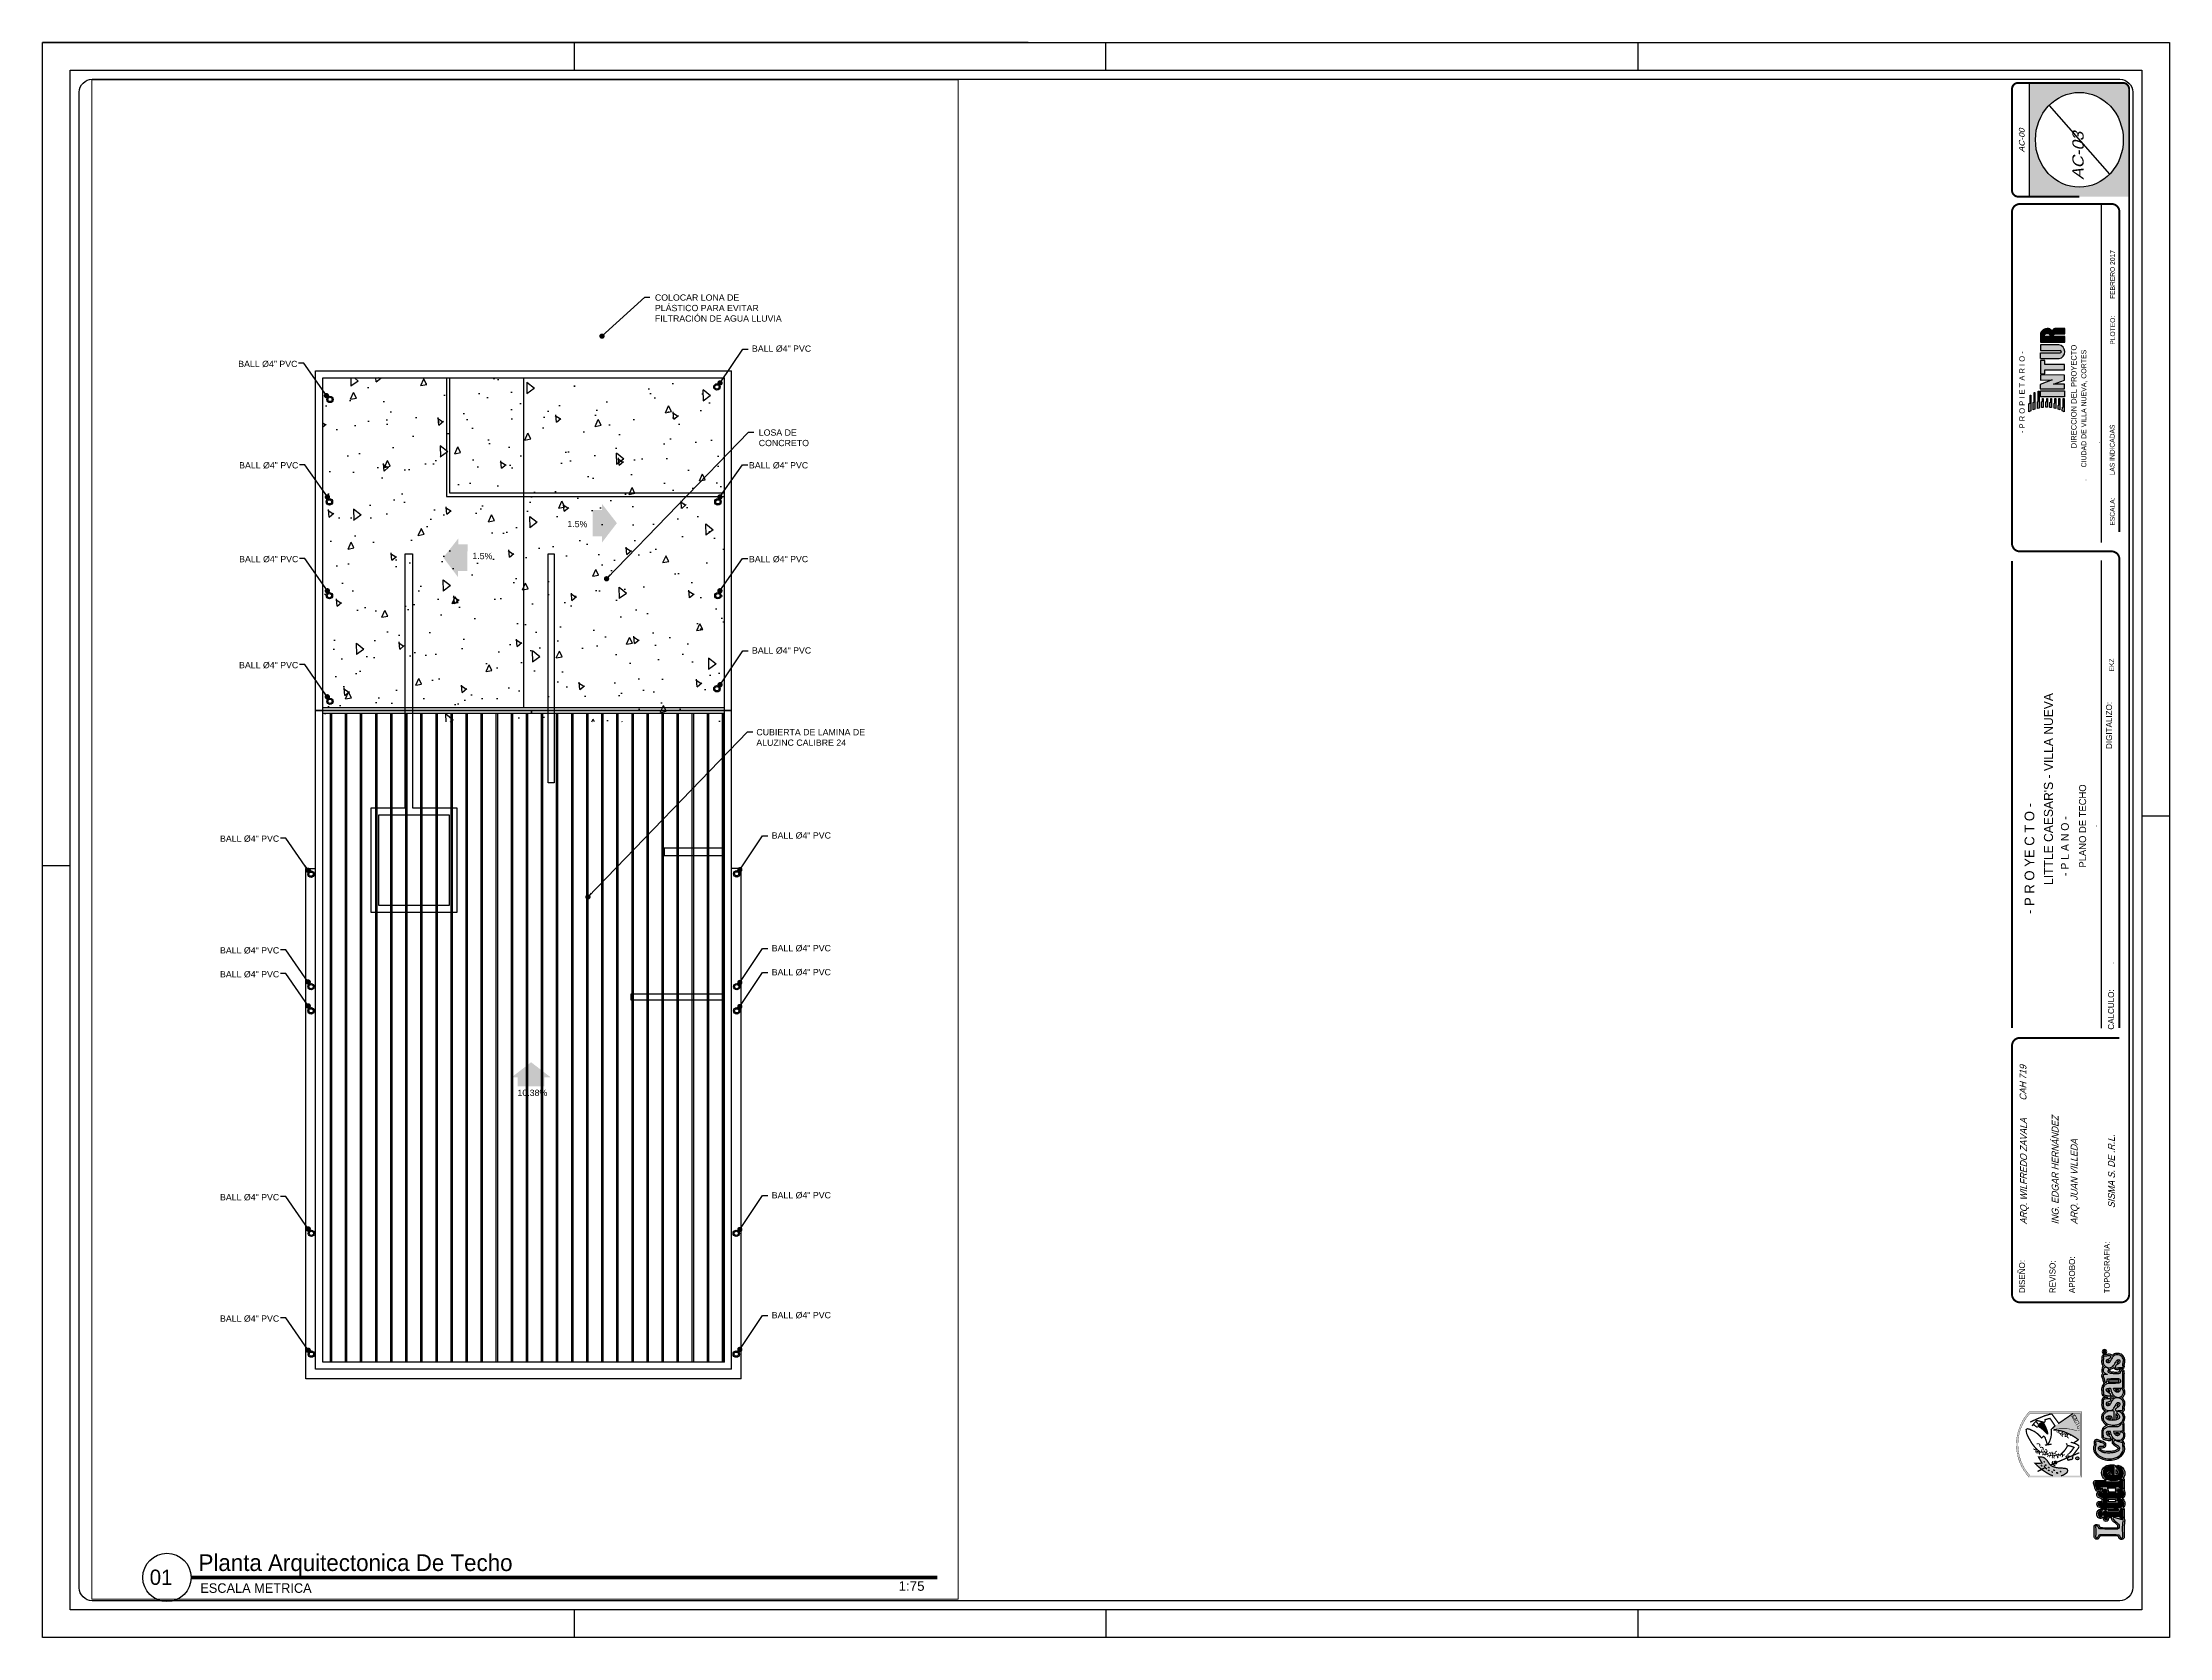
# Paper-space layout 'AC-03 PLANTA DE TECHO' of a CAD drawing. Header units: metres. Extents: x 0 to 0.587, y 0 to 0.44.
# The model-space entities are those that its viewports show. They can reach past a viewport. Long polylines and large blocks are cut down to what shows.
import ezdxf
from ezdxf.enums import TextEntityAlignment as Align

# ---------------------------------------------------------------- set-up
doc = ezdxf.new("R2010")
doc.units = ezdxf.units.M
doc.header["$LTSCALE"] = 0.001
doc.header["$MEASUREMENT"] = 0
doc.linetypes.add('HIDDEN', pattern=[0.375, 0.25, -0.125])
for name, color, linetype in [('A-Cotas Generales', 2, 'Continuous'), ('bajantes', 10, 'Continuous'), ('HATCH', 8, 'Continuous'), ('TE-Cubierta', 9, 'Continuous'), ('TECHO 01', 2, 'Continuous')]:
    doc.layers.add(name, color=color, linetype=linetype)
doc.layers.add('A_Proyeccion Paredes', color=9, linetype='HIDDEN', plot=False)
doc.styles.add('Cotas 75', font='arial.ttf', dxfattribs={"height": 0.13})
doc.styles.add('SISMA', font='bgothl.ttf', dxfattribs={"height": 0.2})
doc.styles.add('SISMA 2', font='ARIALN.TTF', dxfattribs={"oblique": 15, "height": 0.16})
doc.styles.add('SISMA 4', font='bgothl.ttf', dxfattribs={"oblique": 15, "height": 0.125})
doc.styles.get("Standard").update_dxf_attribs({"font": 'arial.ttf'})
doc.styles.add('style1', font='bgothl.ttf')
doc.dimstyles.new('Estilo 75', dxfattribs={"dimtxt": 0.13, "dimasz": 0.11, "dimexe": 0.135, "dimexo": 0, "dimgap": 0.06, "dimtad": 1, "dimzin": 1, "dimdsep": 46, "dimtxsty": 'Cotas 75', "dimblk": 'DOT', "dimcen": 0.135, "dimdle": 0.135, "dimclrd": 9, "dimclre": 9, "dimclrt": 256, "dimadec": 0, "dimazin": 0, "dimtfac": 1, "dimtmove": 1, "dimatfit": 1, "dimfxl": 0, "dimarcsym": 0})

psp = doc.layouts.new('AC-03 PLANTA DE TECHO')

# ---------------------------------------------------------------- texts
at = {"layer": 'A-Cotas Generales', "color": 7, "attachment_point": 1, "style": 'style1'}
for s, insert, char_height, width in [('Planta Arquitectonica De Techo', (0.04343, 0.02329), 0.0046069, 0.2485334), ('01', (0.02997, 0.01907), 0.004212, 0.5304007)]:
    psp.add_mtext(s, dxfattribs=dict(at, insert=insert, char_height=char_height, width=width))
at = {"layer": 'A-Cotas Generales', "color": 7, "width": 0.0510762, "attachment_point": 1}
for s, insert, char_height in [('{\\fBankGothic Lt BT|b0|i0|c0|p34;ESCALA METRICA}', (0.04392, 0.01529), 0.0026325), ('1:75', (0.23659, 0.01586), 0.002633)]:
    psp.add_mtext(s, dxfattribs=dict(at, insert=insert, char_height=char_height))

msp = doc.modelspace()

# ---------------------------------------------------------------- texts
at = {"layer": 'TE-Cubierta', "color": 7, "char_height": 0.13, "style": 'Cotas 75'}
for s, insert, attachment_point in [('COLOCAR LONA DE \\PPLÁSTICO PARA EVITAR \\PFILTRACIÓN DE AGUA LLUVIA', (30.379, 31.704), 1), ('BALL %%C4" PVC ', (32.387, 30.647), 1), ('BALL %%C4" PVC ', (21.756, 30.33), 1), ('LOSA DE \\PCONCRETO', (32.528, 28.91), 1), ('BALL %%C4" PVC ', (21.775, 28.232), 1), ('BALL %%C4" PVC ', (33.55, 28.232), 3), ('BALL %%C4" PVC ', (21.775, 26.291), 1), ('BALL %%C4" PVC ', (33.55, 26.291), 3), ('BALL %%C4" PVC ', (32.387, 24.4), 1), ('BALL %%C4" PVC ', (21.773, 24.097), 1), ('CUBIERTA DE LAMINA DE\\PALUZINC CALIBRE 24', (32.478, 22.708), 1), ('BALL %%C4" PVC ', (21.379, 20.505), 1), ('BALL %%C4" PVC ', (32.796, 20.571), 1), ('BALL %%C4" PVC ', (21.379, 18.193), 1), ('BALL %%C4" PVC ', (32.796, 18.238), 1), ('BALL %%C4" PVC ', (21.379, 17.698), 1), ('BALL %%C4" PVC ', (32.796, 17.741), 1), ('BALL %%C4" PVC ', (21.379, 13.083), 1), ('BALL %%C4" PVC ', (32.796, 13.125), 1), ('BALL %%C4" PVC ', (21.379, 10.572), 1), ('BALL %%C4" PVC ', (32.796, 10.643), 1)]:
    msp.add_mtext(s, dxfattribs=dict(at, insert=insert, attachment_point=attachment_point))
at = {"layer": 'TE-Cubierta', "char_height": 0.13, "attachment_point": 1, "rotation": 359.5599, "style": 'Cotas 75'}
for insert in [(28.568, 27.018, -5.896), (26.602, 26.356, -5.896)]:
    msp.add_mtext('1.5%', dxfattribs=dict(at, insert=insert))

# ---------------------------------------------------------------- blocks, each defined once
blk = doc.blocks.new('LOGO')
at = {"linetype": 'Continuous'}
h = blk.add_hatch(color=184, dxfattribs=at)
h.paths.add_polyline_path([(-14.86, 11.24), (-18.32, 11.24), (-17.92, 10.41), (-11.12, 10.41), (-11.12, 10.72), (-14.47, 10.72)])
h.paths.add_polyline_path([(-14.31, 9.36), (-17.45, 9.35), (-17.2, 8.66), (-10, 8.66), (-10, 9.03), (-14.07, 9.03)])
h.paths.add_polyline_path([(-14.04, 7.57), (-16.88, 7.56), (-16.7, 6.8), (-9.3, 6.81), (-9.3, 7.21), (-13.83, 7.21)])
h.paths.add_polyline_path([(-12.57, 5.37), (-13.73, 5.37), (-13.95, 5.73), (-16.52, 5.72), (-16.44, 5.01), (-12.57, 4.98)])
h.paths.add_polyline_path([(-14.03, 3.89), (-16.39, 3.88), (-16.39, 3.16), (-12.56, 3.16), (-12.57, 3.48), (-13.86, 3.49)])
h.paths.add_polyline_path([(-14.3, 2.07), (-16.46, 2.07), (-16.54, 1.35), (-12.51, 1.36), (-12.53, 1.73), (-14.08, 1.75)])
h.paths.add_polyline_path([(-14.75, 0.28), (-16.73, 0.31), (-16.9, -0.41), (-12.56, -0.44), (-12.56, -0.08), (-14.62, -0.05)])
h.paths.add_polyline_path([(-15.52, -1.8), (-15.6, -1.46), (-17.21, -1.45), (-17.49, -2.22), (-12.6, -2.26), (-12.6, -1.84)])
h.paths.add_polyline_path([(-12.6, -3.71), (-16.29, -3.63), (-16.28, -3.34), (-17.94, -3.27), (-18.39, -4.15), (-12.59, -4.11)])
h.paths.add_polyline_path([(-9.2, 6.24), (-11.89, 6.24), (-11.89, -4.25), (-9.2, -4.25)])
h.paths.add_polyline_path([(-2.25, 6.24), (-4.5, 6.24), (-4.37, 1.11), (-6.4, 6.29), (-8.34, 6.3), (-8.34, -4.26), (-6.25, -4.26), (-6.25, 0.61), (-4.62, -4.26), (-2.37, -4.26)])
h.paths.add_polyline_path([(2.34, 4.27), (4.05, 4.27), (4.05, 6.24), (-1.79, 6.24), (-1.79, 4.27), (0, 4.27), (0, -4.27), (2.34, -4.27)])
h.paths.add_polyline_path([(7.34, 6.24), (4.85, 6.24), (4.85, -1.89, 0.822911), (10.92, -1.85), (10.92, 6.26), (8.39, 6.26), (8.39, -2.36, -1), (7.34, -2.36)])
h = blk.add_hatch(color=184, dxfattribs=at)
h.paths.add_polyline_path([(15.99, 6.18), (12.04, 6.27), (12.04, -4.37), (14.55, -4.37), (14.55, 0.57, -0.456583), (15.61, -0.26), (15.61, -4.37), (17.96, -4.37), (17.96, -0.1, 0.356863), (16.73, 1.03, -0.883741), (16.69, 1.4, 0.265944), (17.8, 2.14, 0.413156)])
h.paths.add_polyline_path([(15.76, 3.57), (15.76, 3.03, -0.414214), (14.76, 2.03), (14.52, 2.03), (14.52, 4.57), (14.76, 4.57, -0.414214)], flags=16)
at = {"color": 184, "linetype": 'Continuous'}
blk.add_lwpolyline([(-18.32, 11.24), (-14.86, 11.24), (-14.47, 10.72), (-11.12, 10.72), (-11.12, 10.41), (-17.92, 10.41), (-18.32, 11.24)], dxfattribs=at)
for points in [[(-17.45, 9.35), (-14.31, 9.36), (-14.07, 9.03), (-10, 9.03), (-10, 8.66), (-17.2, 8.66)], [(-16.73, 0.31), (-14.75, 0.28), (-14.62, -0.05), (-12.56, -0.08), (-12.56, -0.44), (-16.9, -0.41)], [(-16.88, 7.56), (-14.04, 7.57), (-13.83, 7.21), (-9.3, 7.21), (-9.3, 6.81), (-16.7, 6.8)], [(-16.46, 2.07), (-14.3, 2.07), (-14.08, 1.75), (-12.53, 1.73), (-12.51, 1.36), (-16.54, 1.35)], [(-16.52, 5.72), (-13.95, 5.73), (-13.73, 5.37), (-12.57, 5.37), (-12.57, 4.98), (-16.44, 5.01)], [(-16.39, 3.88), (-14.03, 3.89), (-13.86, 3.49), (-12.57, 3.48), (-12.56, 3.16), (-16.39, 3.16)], [(-11.89, 6.24), (-9.2, 6.24), (-9.2, -4.25), (-11.89, -4.25)], [(-8.34, 6.3), (-8.34, -4.26), (-6.25, -4.26), (-6.25, 0.61), (-4.62, -4.26), (-2.37, -4.26), (-2.25, 6.24), (-4.5, 6.24), (-4.37, 1.11), (-6.4, 6.29)], [(-1.79, 6.24), (-1.79, 4.27), (0, 4.27), (0, -4.27), (2.34, -4.27), (2.34, 4.27), (4.05, 4.27), (4.05, 6.24)], [(-17.94, -3.27), (-16.28, -3.34), (-16.29, -3.63), (-12.6, -3.71), (-12.59, -4.11), (-18.39, -4.15)], [(-17.21, -1.45), (-15.6, -1.46), (-15.52, -1.8), (-12.6, -1.84), (-12.6, -2.26), (-17.49, -2.22)]]:
    blk.add_lwpolyline(points, close=True, dxfattribs=at)
for points in [[(4.85, 6.24), (4.85, -1.89, 0.822911), (10.92, -1.85), (10.92, 6.26), (8.39, 6.26), (8.39, -2.36, -1)], [(4.85, 6.24), (7.34, 6.24), (7.34, -2.36, 1), (8.39, -2.36)], [(12.04, 6.27), (12.04, -4.37), (14.55, -4.37), (14.55, 0.57, -0.456583), (15.61, -0.26), (15.61, -4.37), (17.96, -4.37), (17.96, -0.1, 0.356863), (16.73, 1.03, -0.883741), (16.69, 1.4, 0.265944), (17.8, 2.14, 0.413156), (15.99, 6.18), (12.04, 6.27)]]:
    blk.add_lwpolyline(points, format="xyb", dxfattribs=at)
blk.add_lwpolyline([(14.52, 4.57), (14.76, 4.57, -0.414214), (15.76, 3.57), (15.76, 3.03, -0.414214), (14.76, 2.03), (14.52, 2.03)], format="xyb", close=True, dxfattribs=at)
blk = doc.blocks.new('FORMATO')
h = blk.add_hatch(color=8)
h.set_gradient(color1=(128, 128, 128), rotation=90, one_color=1, tint=1, name='CYLINDER')
edge = h.paths.add_edge_path()
edge.add_line((569.52, 445.62), (569.52, 413.01))
edge.add_line((569.52, 413.01), (598.05, 413.01))
edge.add_line((598.05, 413.01), (598.05, 443.8))
edge.add_ellipse((596.37, 443.8), major_axis=(0, 1.81), ratio=0.926531, start_angle=270, end_angle=360)
edge.add_line((596.37, 445.62), (569.52, 445.62))
edge = h.paths.add_edge_path(flags=16)
edge.add_ellipse((583.78, 429.31), major_axis=(0, 13.59), ratio=0.926531, start_angle=90, end_angle=270, ccw=False)
edge.add_ellipse((583.78, 429.31), major_axis=(0, -13.59), ratio=0.926531, start_angle=90, end_angle=270, ccw=False)
h = blk.add_hatch(color=256)
h.paths.add_polyline_path([(591.48, 81.1, -0.049799), (590.9, 81.07, 0.190442), (590.39, 80.77, 0.168), (590.23, 80.41, 0.099451), (590.25, 79.99, -0.187718), (590.26, 79.83, 0.020512), (590.16, 79.22, 0.083911), (590.21, 78.55, 0.105231), (590.42, 78.01, 0.090939), (590.67, 77.66, 0.143679), (590.27, 77.17, 0.131146), (590.17, 76.45, 0.139365), (590.35, 75.93, 0.070698), (590.55, 75.65, 0.163413), (590.23, 75.35, 0.200009), (590.18, 74.7, 0.046291), (590.38, 74.21, -0.094666), (590.52, 73.74, 0.082249), (590.67, 73.21, 0.134449), (591.02, 72.81, 0.11892), (590.52, 72.34, 0.106455), (590.19, 71.61, 0.089523), (590.15, 70.98, 0.072479), (590.25, 70.43, 0.026214), (590.23, 69.89, 0.204148), (590.41, 69.39, 0.199435), (590.83, 69.13, 0.038411), (591.35, 68.98, 0.010376), (591.95, 68.84, -0.020244), (591.2, 68.77, 0.072976), (590.65, 68.65, 0.205899), (590.3, 68.31, 0.133853), (590.23, 67.78, -0.1545), (590.21, 67.51, 0.012231), (590.17, 67.02, 0.051183), (590.2, 66.32, 0.08708), (590.45, 65.61, 0.083498), (590.79, 65.18, 0.065351), (591.16, 64.91, 0.117464), (590.47, 64.2, 0.123691), (590.15, 63.25, 0.144704), (590.36, 62.18, 0.085103), (590.85, 61.43, 0.071127), (591.35, 61.01, 0.072136), (591.79, 60.78, 0.114395), (590.89, 60.36, 0.217878), (590.21, 59.21, 0.059958), (590.21, 58.28, -0.018667), (590.25, 57.31, 0.266015), (590.96, 56.7, 0.033808), (591.37, 56.62, 0.047802), (592, 56.46, 0.140984), (592.57, 56.47, 0.25181), (593.1, 56.89), (593.13, 56.89), (593.36, 56.62, 0.123841), (593.28, 56.52, 0.260934), (593.22, 55.73, 0.141374), (594.22, 54.88, -0.098512), (594.82, 54.42, -0.429516), (594.74, 53.95, -0.083186), (594.32, 53.65, -0.077054), (593.61, 53.43, 0.001017), (592.92, 53.31, -0.037226), (591.86, 53.29, -0.065214), (591.01, 53.37, -0.12162), (589.93, 53.82, -0.260561), (589.64, 54.24, -0.412875), (589.86, 54.39, 0.050229), (590.91, 54.44, 0.599407), (591.02, 55.93, 0.05717), (589.96, 56.3, 0.01961), (589.38, 56.58, 0.232168), (588.41, 56.64, 0.22987), (588.08, 56.38, 0.113844), (587.98, 55.92, 0.126465), (588.02, 55.61, -0.277088), (588.03, 55.07, 0.139687), (587.85, 53.99, 0.16785), (588.67, 52.25, 0.167211), (591.19, 50.91, 0.17094), (594.77, 51.33, 0.177345), (596.56, 53.06, 0.160087), (596.71, 54.67, -0.158516), (596.66, 55.14, 0.088247), (596.62, 55.77, 0.216254), (596.15, 56.24, -0.147904), (595.98, 56.3, 0.169005), (596.68, 57.22, 0.122773), (596.81, 58.18, 0.196471), (596.49, 59, 0.08252), (596.62, 59.26, 0.024508), (596.63, 60.91, 0.217289), (596.64, 61.18, 0.110883), (596.35, 61.58, 0.092742), (596.66, 62.16, 0.093156), (596.8, 62.82, 0.104592), (596.73, 63.57, 0.11462), (596.45, 64.19, 0.08615), (596.06, 64.67, 0.204882), (596.58, 65.04, 0.192411), (596.7, 65.4, 0.128294), (596.65, 65.65, -0.088931), (596.67, 66.1, 0.058552), (596.8, 66.66, 0.086428), (596.77, 67.42, 0.078343), (596.57, 68.01, 0.0229), (596.32, 68.42, 0.082735), (595.99, 68.7, 0.069858), (596.4, 69.08, 0.066127), (596.66, 69.53, 0.088795), (596.82, 70.05, 0.065184), (596.84, 70.43, 0.059997), (596.74, 70.85, 0.084951), (596.62, 71.13, 0.025448), (596.48, 71.36, 0.137939), (596.66, 71.77, 0.014526), (596.64, 72.35, -0.037667), (596.61, 72.97, -0.074819), (596.64, 73.16, 0.056257), (596.64, 73.52, -0.604133), (596.63, 73.62, 0.041418), (596.62, 74.21, -0.03572), (596.62, 74.84, 0.051095), (596.64, 75.28, -0.062902), (596.66, 75.57, 0.054535), (596.66, 76.16, 0.173232), (596.43, 76.65, 0.211602), (596.02, 76.87, 0.231375), (595.47, 76.77, 0.149865), (595.2, 76.46, 0.082339), (595.1, 76.23, 0.057862), (595.04, 76.06, -0.207995), (594.96, 76, -0.059986), (594.28, 75.97, -0.022011), (593.01, 76.07, -0.0897), (592.47, 76.25, 0.179979), (592.61, 76.94, 0.180651), (593.66, 77.39, 0.238105), (594.11, 76.87, 0.124196), (594.77, 76.85, 0.036412), (595.2, 76.96, -0.024386), (595.56, 76.97, 0.01415), (595.93, 76.95, 0.235652), (596.55, 77.3, 0.175099), (596.7, 77.65, 0.126184), (596.66, 77.96, -0.088344), (596.67, 78.39, -0.027389), (596.77, 78.94, 0.088633), (596.8, 79.66, 0.08455), (596.55, 80.37, 0.125066), (596.01, 80.99, 0.091832), (595.42, 81.31, 0.093301), (594.48, 81.44, 0.126413), (593.79, 81.3, 0.101005), (593.15, 80.81, 0.186128), (592.79, 81.12, 0.125347), (592.08, 81.17, 0.053509)])
h.paths.add_polyline_path([(592.54, 60.47, -0.009595), (594.16, 60.46, 0.017515), (594.94, 60.49, 0.132096), (595.23, 60.62, 0.124802), (595.63, 61.09, -0.221696), (595.8, 61.28, -0.182101), (596.09, 61.24, -0.070593), (596.24, 61.06, 0.09879), (596.21, 60.9, -0.023697), (596.2, 59.34, -0.252783), (595.81, 59.1), (593.56, 59.08, 0.1766), (593.85, 58.36, 0.075974), (594.16, 58.09, 0.090104), (594.36, 57.99, 0.05069), (594.65, 57.93, 0.086386), (594.98, 57.96, 0.286937), (595.35, 58.27, 0.105497), (595.45, 58.63, -0.57402), (596.08, 58.84, -0.207042), (596.39, 58.17, -0.129345), (596.29, 57.36, -0.247808), (595.36, 56.46, -0.072181), (594.68, 56.45, -0.143791), (594.05, 56.63, -0.116897), (593.54, 57.07, -0.065853), (593.18, 57.59, -0.084338), (592.67, 59.07, 0.090794), (591.81, 59, 0.299508), (591.5, 58.59, 0.225925), (591.69, 58.15, 0.107804), (592.21, 57.78, -0.042152), (592.49, 57.6, -0.114359), (592.74, 57.31, -0.479981), (592.47, 56.87, -0.069589), (592.09, 56.87, -0.054328), (591.47, 57.03, -0.039539), (591.05, 57.1, -0.240395), (590.67, 57.39, 0.017314), (590.62, 58.32, -0.060764), (590.63, 59.16, -0.221361), (591.14, 60.03, -0.13426)], flags=16)
h.paths.add_polyline_path([(591.92, 61.17, -0.074983), (591.58, 61.35, -0.073506), (591.15, 61.71, -0.087071), (590.73, 62.35, -0.147708), (590.56, 63.21, -0.125201), (590.82, 63.98, -0.118349), (591.39, 64.55, -0.115937), (592.75, 64.96, -0.0403), (593.29, 64.97, -0.032973), (593.61, 64.91, -0.303575), (593.8, 64.49, 0.001882), (593.8, 64.06), (593.78, 62.82, -0.037677), (593.76, 62.59, -0.123421), (593.66, 62.48, -0.314501), (593.41, 62.42, -0.248344), (593.2, 62.58, -0.075484), (593.08, 62.88, -0.010858), (593.02, 63.17, 0.27136), (592.64, 63.56, 0.192574), (591.64, 63.32, 0.526107), (591.72, 62.53, 0.128813), (592.32, 62.3, 0.050148), (593.38, 62.24, 0.062373), (594.06, 62.3, 0.067231), (594.44, 62.4, 0.082089), (594.86, 62.6, 0.126714), (595.24, 63.04, 0.281259), (595.09, 63.8, 0.065594), (594.77, 64.11, -0.08373), (594.58, 64.3, -0.233703), (594.54, 64.56, -0.286551), (594.74, 64.76, -0.138977), (595.06, 64.79, -0.049618), (595.24, 64.72, -0.07283), (595.78, 64.36, -0.091354), (596.1, 63.96, -0.078073), (596.32, 63.47, -0.112174), (596.38, 62.85, -0.100113), (596.27, 62.3, -0.242191), (594.76, 61.05, -0.058008), (593.66, 60.86, -0.104936)], flags=16)
h.paths.add_polyline_path([(591.96, 62.88, -0.502355), (591.94, 62.98, -0.164088), (592.54, 63.14, -0.15386), (592.61, 63.02, -0.038777), (592.69, 62.69, -0.153025)], flags=16)
h.paths.add_polyline_path([(592.34, 58.66, 0.0309), (592.49, 58.12, -0.099269), (591.97, 58.45, -0.22924), (591.91, 58.57, -0.282356), (591.95, 58.61, -0.117456)], flags=16)
h.paths.add_polyline_path([(594.2, 62.81), (594.22, 64.06, 0.077897), (594.48, 63.79, -0.010547), (594.77, 63.52, -0.257126), (594.83, 63.21, -0.118951), (594.6, 62.95, -0.093231), (594.26, 62.79, -0.6836)], flags=16)
h.paths.add_polyline_path([(594.17, 58.66), (595.01, 58.65, -0.132547), (594.98, 58.45, -0.204519), (594.87, 58.36, -0.085915), (594.69, 58.35, -0.052096), (594.47, 58.39, -0.111197), (594.4, 58.43, -0.081937), (594.16, 58.63, -0.695846)], flags=16)
h.paths.add_polyline_path([(592.12, 65.03, -0.081609), (591.36, 65.27, -0.066512), (591.07, 65.49, -0.085021), (590.82, 65.81, -0.086667), (590.61, 66.38, -0.051118), (590.59, 67, -0.011077), (590.62, 67.43, 0.12525), (590.64, 67.85, -0.127722), (590.68, 68.15, -0.212741), (590.8, 68.26, -0.071743), (591.22, 68.35, 0.043502), (591.91, 68.39, -0.010889), (592.33, 68.45, -0.281691), (592.73, 68.34, -0.426859), (592.59, 67.78, -0.028915), (592.07, 67.56, 0.198785), (591.59, 67.15, 0.22601), (591.54, 66.68, 0.222375), (591.83, 66.4, 0.205438), (592.32, 66.45, 0.056902), (592.38, 66.49, 0.03913), (592.44, 66.55, 0.103592), (592.79, 67.13, -0.036646), (593.03, 67.61, -0.081731), (593.5, 68.29, -0.040106), (593.7, 68.45, -0.161985), (594.56, 68.71, -0.172206), (595.77, 68.34, -0.077459), (595.99, 68.16, -0.021308), (596.2, 67.82, -0.078708), (596.36, 67.34, -0.088785), (596.38, 66.71, -0.062021), (596.27, 66.22, 0.107162), (596.26, 65.5, -0.308609), (596.28, 65.4, -0.352971), (596.25, 65.3, -0.231207), (595.97, 65.08, -0.027812), (595.48, 65.07, 0.053106), (595, 65.05, -0.09892), (594.75, 64.96, -0.090262), (594.3, 64.97, -0.33587), (594.09, 65.16, -0.159695), (594.11, 65.46, -0.159388), (594.23, 65.56, -0.050935), (594.64, 65.88, 0.047158), (595.01, 66.15, 0.249983), (595.35, 66.96, 0.71303), (594.51, 67.13, 0.09283), (594.03, 66.3, -0.06935), (593.7, 65.74, -0.095173), (593.35, 65.35, -0.085894), (592.83, 65.09, -0.124517)], flags=16)
h.paths.add_polyline_path([(594.03, 56.45, -0.019847), (594.22, 56.42, -0.079104), (594.56, 56.3, 0.012295), (595.12, 56.11, 0.009229), (596.04, 55.84, -0.176329), (596.22, 55.64, -0.079584), (596.25, 55.2, 0.143033), (596.31, 54.55, -0.155303), (596.18, 53.23, -0.177315), (594.6, 51.71, -0.172013), (591.26, 51.32, -0.168373), (588.97, 52.54, -0.168544), (588.27, 54.04, -0.137467), (588.4, 54.88, 0.257985), (588.4, 55.79, -0.125993), (588.4, 55.9, -0.123901), (588.46, 56.2, -0.33786), (588.53, 56.23, -0.259901), (589.2, 56.21, -0.022166), (589.81, 55.91, -0.058756), (590.82, 55.56, -0.54653), (590.78, 54.85, -0.046107), (589.9, 54.81, 0.427375), (589.22, 54.25, 0.262028), (589.7, 53.46, 0.117489), (590.93, 52.96, 0.063013), (591.86, 52.87, 0.037145), (592.98, 52.9, -0.001032), (593.68, 53.02, 0.077809), (594.51, 53.28, 0.077233), (595.01, 53.63, 0.419744), (595.14, 54.69, 0.100656), (594.39, 55.25, -0.137219), (593.59, 55.93, -0.242387), (593.63, 56.29, 0.009803), (593.64, 56.31, -0.294179)], flags=16)
h.paths.add_polyline_path([(592.01, 66.8, -0.290407), (591.96, 66.85, -0.175932), (591.97, 66.93, -0.155552), (592.33, 67.19, -0.093749), (592.12, 66.82, -0.245751)], flags=16)
h.paths.add_polyline_path([(594.51, 66.31, -0.097589), (594.85, 66.87, -1.03991), (594.94, 66.82, -0.209096)], flags=16)
h.paths.add_polyline_path([(593.09, 68.54, 0.19106), (592.76, 68.83, -1.091815), (592.74, 68.88, 0.164829), (593.1, 69.23, -1.003224), (593.16, 69.23, 0.038223), (593.52, 68.89, -0.920466), (593.51, 68.83, 0.054779), (593.17, 68.55, -0.680228)], flags=16)
h.paths.add_polyline_path([(593.51, 69.51, -0.115406), (592.9, 70.67, -0.03233), (592.67, 71.46, 0.085357), (591.82, 71.41, 0.557784), (591.67, 70.5, -0.013025), (592.57, 69.85, -0.425582), (592.72, 69.39, -0.312613), (592.37, 69.24, -0.058158), (591.44, 69.39, -0.043419), (590.92, 69.54, -0.025703), (590.73, 69.65, -0.242142), (590.65, 69.87, -0.032111), (590.68, 70.48, -0.088968), (590.57, 71.01, -0.093558), (590.6, 71.51, -0.109734), (590.86, 72.1, -0.122006), (591.23, 72.45, -0.089706), (591.66, 72.66, -0.098008), (593.23, 72.83, 0.04692), (595.11, 72.93, 0.261521), (595.44, 73.13, 0.096415), (595.52, 73.35, -0.255615), (595.66, 73.56, -0.169011), (595.55, 73.71, 0.044285), (595.38, 74.01, 0.275597), (594.95, 74.21, -0.010319), (593.6, 74.23, 0.04028), (591.97, 74.1, 0.251633), (591.73, 73.63, -0.243916), (591.54, 73.19, -0.242112), (591.19, 73.21, -0.110603), (591.05, 73.39, -0.082004), (590.94, 73.79, 0.093944), (590.75, 74.4, -0.046794), (590.58, 74.83, -0.202132), (590.6, 75.15, -0.162231), (590.73, 75.28, -0.0707), (591.75, 75.39, 0.348561), (591.71, 75.45, -0.141157), (590.7, 76.15, -0.155689), (590.59, 76.48, -0.135272), (590.65, 77.01, -0.143866), (590.9, 77.32, -0.321257), (591.81, 77.28, -0.161699), (592.2, 76.88, -0.216001), (592.05, 76.38, 0.360061), (592.13, 75.96, 0.094356), (592.95, 75.66, 0.021933), (594.26, 75.55, 0.060369), (595.04, 75.59, 0.260178), (595.45, 75.94, -0.112178), (595.5, 76.09, -0.141506), (595.57, 76.26, -0.194069), (595.71, 76.42, -0.302503), (595.95, 76.46, -0.311863), (596.11, 76.38, -0.196443), (596.24, 76.12, -0.052986), (596.25, 75.63, 0.059395), (596.22, 75.26, -0.053968), (596.2, 74.89, 0.03696), (596.21, 74.17, -0.033625), (596.22, 73.75, -0.097046), (596.17, 73.51, -0.28142), (596.23, 73.38, -0.030039), (596.23, 73.24, 0.061695), (596.2, 72.97, 0.036594), (596.22, 72.31, -0.013295), (596.24, 71.8, -0.355687), (595.84, 71.48, -0.011803), (593.55, 71.46, 0.196699), (593.87, 70.73, 0.167749), (594.61, 70.29, 0.269853), (595.3, 70.54, 0.131241), (595.45, 71.05, -0.497983), (595.92, 71.36, -0.131063), (596.26, 70.92, -0.101924), (596.34, 70.73, -0.06333), (596.42, 70.39, -0.067586), (596.41, 70.11, -0.09476), (596.28, 69.7, -0.06784), (596.07, 69.34, -0.069189), (595.75, 69.04, -0.384837)], flags=16)
h.paths.add_polyline_path([(592.49, 70.45, -0.049296), (591.96, 70.83, -0.508822), (591.97, 70.98, -0.06715), (592.35, 71.02, 0.015491), (592.52, 70.48, -0.87937)], flags=16)
h.paths.add_polyline_path([(594.16, 71.02, -0.676064), (594.18, 71.06, -0.001039), (595.02, 71.05, -0.141801), (594.95, 70.81, -0.250429), (594.67, 70.72, -0.167532)], flags=16)
h.paths.add_polyline_path([(592.08, 73.2, -0.015866), (592.19, 73.7, -0.031277), (593.6, 73.79, 0.007773), (594.96, 73.78, -0.286801), (595.06, 73.74, -0.100429), (595.13, 73.62, -0.129271), (595.1, 73.4, -0.196962), (594.88, 73.33, -0.030174), (593.42, 73.28, 0.043437)], flags=16)
h.paths.add_polyline_path([(590.96, 77.96, -0.100834), (590.79, 78.21, -0.116903), (590.62, 78.64, -0.086173), (590.58, 79.18, -0.019829), (590.66, 79.74, 0.151737), (590.65, 80.11, -0.098155), (590.65, 80.36, -0.209108), (590.7, 80.5, -0.181015), (590.93, 80.65, 0.059692), (591.56, 80.68, -0.030245), (592.12, 80.76, -0.112456), (592.65, 80.72, -0.172744), (592.77, 80.61, -0.307654), (592.76, 80.25, -0.062362), (591.99, 79.81, 0.185536), (591.6, 79.47, 0.222715), (591.54, 79.01, 0.288057), (591.91, 78.7, 0.122371), (592.25, 78.73, 0.191648), (592.48, 78.92, 0.011468), (592.89, 79.66, -0.057558), (593.46, 80.54, -0.094327), (593.97, 80.92, -0.099374), (594.47, 81.02, -0.096231), (595.29, 80.91, -0.094997), (595.76, 80.65, -0.129936), (596.18, 80.17, -0.084676), (596.39, 79.6, -0.086831), (596.37, 79.03, 0.026585), (596.26, 78.45, 0.096139), (596.26, 77.83, -0.171557), (596.29, 77.68, -0.2494), (596.23, 77.57, -0.260377), (595.92, 77.37, -0.013842), (595.58, 77.38, 0.028227), (595.12, 77.37, -0.041811), (594.69, 77.26, -0.120101), (594.25, 77.27, -0.259109), (594.08, 77.49, -0.39402), (594.27, 77.92, 0.004121), (594.81, 78.31, 0.167466), (595.36, 78.96, 0.871875), (594.58, 79.49, 0.088831), (594.14, 78.83, -0.040649), (593.78, 78.18, -0.075015), (593.37, 77.69, -0.180651), (592.59, 77.35, -0.271729)], flags=16)
h.paths.add_polyline_path([(594.52, 78.63, -0.124724), (594.87, 79.18, -0.991618), (594.96, 79.12, -0.170121)], flags=16)
h.paths.add_polyline_path([(592, 79.13, -0.340738), (591.96, 79.16, -0.196709), (591.96, 79.26, -0.156806), (592.3, 79.47, -0.050963), (592.12, 79.16, -0.181315), (592.11, 79.14, -0.158723)], flags=16)
at = {"true_color": 0xf57a00}
h = blk.add_hatch(color=30, dxfattribs=at)
h.paths.add_polyline_path([(591.86, 52.87, -0.063013), (590.93, 52.96, -0.117489), (589.7, 53.46, -0.262028), (589.22, 54.25, -0.427375), (589.9, 54.81, 0.046107), (590.78, 54.85, 0.54653), (590.82, 55.56, 0.058756), (589.81, 55.91, 0.022166), (589.2, 56.21, 0.259901), (588.53, 56.23, 0.33786), (588.46, 56.2, 0.123901), (588.4, 55.9, 0.125993), (588.4, 55.79, -0.257985), (588.4, 54.88, 0.137467), (588.27, 54.04, 0.168544), (588.97, 52.54, 0.168373), (591.26, 51.32, 0.172013), (594.6, 51.71, 0.177315), (596.18, 53.23, 0.155303), (596.31, 54.55, -0.143033), (596.25, 55.2, 0.079584), (596.22, 55.64, 0.176329), (596.04, 55.84, -0.009203), (595.12, 56.11, -0.012351), (594.56, 56.3, 0.079104), (594.22, 56.42, 0.019847), (594.03, 56.45, 0.294179), (593.64, 56.31, -0.009803), (593.63, 56.29, 0.242387), (593.59, 55.93, 0.137219), (594.39, 55.25, -0.100656), (595.14, 54.69, -0.419744), (595.01, 53.63, -0.077233), (594.51, 53.28, -0.077809), (593.68, 53.02, 0.001032), (592.98, 52.9, -0.037145)])
h.paths.add_polyline_path([(591.5, 58.59, -0.299508), (591.81, 59, -0.090794), (592.67, 59.07, 0.084338), (593.18, 57.59, 0.065853), (593.54, 57.07, 0.116897), (594.05, 56.63, 0.143791), (594.68, 56.45, 0.072181), (595.36, 56.46, 0.247808), (596.29, 57.36, 0.129345), (596.39, 58.17, 0.209089), (596.07, 58.84, 0.567692), (595.45, 58.63, -0.105497), (595.35, 58.27, -0.286937), (594.98, 57.96, -0.088158), (594.64, 57.93, -0.04952), (594.36, 57.99, -0.090104), (594.16, 58.09, -0.075974), (593.85, 58.36, -0.1766), (593.56, 59.08), (595.81, 59.1, 0.252783), (596.2, 59.34, 0.023697), (596.21, 60.9, -0.09879), (596.24, 61.06, 0.070593), (596.09, 61.24, 0.182101), (595.8, 61.28, 0.221696), (595.63, 61.09, -0.124802), (595.23, 60.62, -0.132096), (594.94, 60.49, -0.017515), (594.16, 60.46, 0.009595), (592.54, 60.47, 0.13426), (591.14, 60.03, 0.221361), (590.63, 59.16, 0.060764), (590.62, 58.32, -0.017314), (590.67, 57.39, 0.240395), (591.05, 57.1, 0.039539), (591.47, 57.03, 0.054328), (592.09, 56.87, 0.070966), (592.48, 56.87, 0.47293), (592.74, 57.31, 0.114359), (592.49, 57.6, 0.042152), (592.21, 57.78, -0.107804), (591.69, 58.15, -0.225925)])
h.paths.add_polyline_path([(591.72, 62.53, -0.526107), (591.64, 63.32, -0.192574), (592.64, 63.56, -0.27136), (593.02, 63.17, 0.011247), (593.09, 62.87, 0.07291), (593.2, 62.58, 0.248344), (593.41, 62.42, 0.314501), (593.66, 62.48, 0.123421), (593.76, 62.59, 0.037677), (593.78, 62.82), (593.8, 64.06, -0.001882), (593.8, 64.49, 0.303575), (593.61, 64.91, 0.032973), (593.29, 64.97, 0.0403), (592.75, 64.96, 0.115937), (591.39, 64.55, 0.118349), (590.82, 63.98, 0.125201), (590.56, 63.21, 0.147708), (590.73, 62.35, 0.087071), (591.15, 61.71, 0.073506), (591.58, 61.35, 0.074983), (591.92, 61.17, 0.104936), (593.66, 60.86, 0.058008), (594.76, 61.05, 0.242191), (596.27, 62.3, 0.100113), (596.38, 62.85, 0.112174), (596.32, 63.47, 0.078073), (596.1, 63.96, 0.091354), (595.78, 64.36, 0.07283), (595.24, 64.72, 0.049618), (595.06, 64.79, 0.138977), (594.74, 64.76, 0.286551), (594.54, 64.56, 0.233703), (594.58, 64.3, 0.08373), (594.77, 64.11, -0.065594), (595.09, 63.8, -0.281259), (595.24, 63.04, -0.126714), (594.86, 62.6, -0.082089), (594.44, 62.4, -0.067231), (594.06, 62.3, -0.062373), (593.38, 62.24, -0.050148), (592.32, 62.3, -0.128813)])
h.paths.add_polyline_path([(591.83, 66.4, -0.222375), (591.54, 66.68, -0.22601), (591.59, 67.15, -0.198785), (592.07, 67.56, 0.028915), (592.59, 67.78, 0.426859), (592.73, 68.34, 0.281691), (592.33, 68.45, 0.010889), (591.91, 68.39, -0.043502), (591.22, 68.35, 0.072413), (590.8, 68.26, 0.207419), (590.68, 68.15, 0.127722), (590.64, 67.85, -0.12525), (590.62, 67.43, 0.011077), (590.59, 67, 0.051118), (590.61, 66.38, 0.086667), (590.82, 65.81, 0.085021), (591.07, 65.49, 0.066512), (591.36, 65.27, 0.081609), (592.12, 65.03, 0.124517), (592.83, 65.09, 0.085894), (593.35, 65.35, 0.095173), (593.7, 65.74, 0.06935), (594.03, 66.3, -0.09283), (594.51, 67.13, -0.71303), (595.35, 66.96, -0.249983), (595.01, 66.15, -0.047158), (594.64, 65.88, 0.050935), (594.23, 65.56, 0.159388), (594.11, 65.46, 0.159695), (594.09, 65.16, 0.33587), (594.3, 64.97, 0.090663), (594.75, 64.96, 0.098195), (595, 65.05, -0.053106), (595.48, 65.07, 0.027812), (595.97, 65.08, 0.231207), (596.25, 65.3, 0.352971), (596.28, 65.4, 0.308609), (596.26, 65.5, -0.107162), (596.27, 66.22, 0.062021), (596.38, 66.71, 0.088785), (596.36, 67.34, 0.078708), (596.2, 67.82, 0.021308), (595.99, 68.16, 0.077459), (595.77, 68.34, 0.172206), (594.56, 68.71, 0.161985), (593.7, 68.45, 0.040106), (593.5, 68.29, 0.081731), (593.03, 67.61, 0.036646), (592.79, 67.13, -0.103529), (592.44, 66.55, -0.039327), (592.38, 66.49, -0.056902), (592.32, 66.45, -0.205438)])
h.paths.add_polyline_path([(591.23, 72.45, 0.122006), (590.86, 72.1, 0.109734), (590.6, 71.51, 0.093558), (590.57, 71.01, 0.088968), (590.68, 70.48, 0.032111), (590.65, 69.87, 0.242142), (590.73, 69.65, 0.025703), (590.92, 69.54, 0.043419), (591.44, 69.39, 0.058158), (592.37, 69.24, 0.312613), (592.72, 69.39, 0.425582), (592.57, 69.85, 0.013025), (591.67, 70.5, -0.557784), (591.82, 71.41, -0.085357), (592.67, 71.46, 0.03233), (592.9, 70.67, 0.115406), (593.51, 69.51, 0.384837), (595.75, 69.04, 0.069189), (596.07, 69.34, 0.06784), (596.28, 69.7, 0.09476), (596.41, 70.11, 0.067586), (596.42, 70.39, 0.06333), (596.34, 70.73, 0.101924), (596.26, 70.92, 0.131063), (595.92, 71.36, 0.497983), (595.45, 71.05, -0.131241), (595.3, 70.54, -0.269853), (594.61, 70.29, -0.167749), (593.87, 70.73, -0.196699), (593.55, 71.46, 0.011803), (595.84, 71.48, 0.355687), (596.24, 71.8, 0.013295), (596.22, 72.31, -0.036594), (596.2, 72.97, -0.061695), (596.23, 73.24, 0.030039), (596.23, 73.38, 0.28142), (596.17, 73.51, 0.097046), (596.22, 73.75, 0.033625), (596.21, 74.17, -0.03696), (596.2, 74.89, 0.053968), (596.22, 75.26, -0.059395), (596.25, 75.63, 0.052986), (596.24, 76.12, 0.196443), (596.11, 76.38, 0.311863), (595.95, 76.46, 0.302503), (595.71, 76.42, 0.194069), (595.57, 76.26, 0.141506), (595.5, 76.09, 0.112178), (595.45, 75.94, -0.260178), (595.04, 75.59, -0.060369), (594.26, 75.55, -0.021933), (592.95, 75.66, -0.094356), (592.13, 75.96, -0.360061), (592.05, 76.38, 0.216001), (592.2, 76.88, 0.161699), (591.81, 77.28, 0.321257), (590.9, 77.32, 0.143674), (590.65, 77.01, 0.135409), (590.59, 76.48, 0.155689), (590.7, 76.15, 0.141107), (591.71, 75.45, -0.350754), (591.75, 75.39, 0.0707), (590.73, 75.28, 0.162231), (590.6, 75.15, 0.202132), (590.58, 74.83, 0.046794), (590.75, 74.4, -0.094332), (590.94, 73.79, 0.081482), (591.05, 73.39, 0.110603), (591.19, 73.21, 0.242112), (591.54, 73.19, 0.243916), (591.73, 73.63, -0.251633), (591.97, 74.1, -0.04028), (593.6, 74.23, 0.010319), (594.95, 74.21, -0.275597), (595.38, 74.01, -0.044285), (595.55, 73.71, 0.169011), (595.66, 73.56, 0.255615), (595.52, 73.35, -0.096415), (595.44, 73.13, -0.261521), (595.11, 72.93, -0.04692), (593.23, 72.83, 0.098008), (591.66, 72.66, 0.089706)])
h.paths.add_polyline_path([(591.91, 78.7, -0.288057), (591.54, 79.01, -0.222715), (591.6, 79.47, -0.185536), (591.99, 79.81, 0.062362), (592.76, 80.25, 0.307654), (592.77, 80.61, 0.172744), (592.65, 80.72, 0.112456), (592.12, 80.76, 0.030245), (591.56, 80.68, -0.059692), (590.93, 80.65, 0.181015), (590.7, 80.5, 0.209108), (590.65, 80.36, 0.098155), (590.65, 80.11, -0.151737), (590.66, 79.74, 0.019829), (590.58, 79.18, 0.086173), (590.62, 78.64, 0.116903), (590.79, 78.21, 0.100834), (590.96, 77.96, 0.271729), (592.59, 77.35, 0.180651), (593.37, 77.69, 0.075015), (593.78, 78.18, 0.040649), (594.14, 78.83, -0.088831), (594.58, 79.49, -0.871875), (595.36, 78.96, -0.167466), (594.81, 78.31, -0.004121), (594.27, 77.92, 0.39402), (594.08, 77.49, 0.259109), (594.25, 77.27, 0.120101), (594.69, 77.26, 0.041811), (595.12, 77.37, -0.028227), (595.58, 77.38, 0.013842), (595.92, 77.37, 0.260377), (596.23, 77.57, 0.2494), (596.29, 77.68, 0.171557), (596.26, 77.83, -0.096139), (596.26, 78.45, -0.026585), (596.37, 79.03, 0.086831), (596.39, 79.6, 0.084676), (596.18, 80.17, 0.129936), (595.76, 80.65, 0.094997), (595.29, 80.91, 0.096231), (594.47, 81.02, 0.099374), (593.97, 80.92, 0.094327), (593.46, 80.54, 0.057558), (592.89, 79.66, -0.011468), (592.48, 78.92, -0.191648), (592.25, 78.73, -0.122371)])
h = blk.add_hatch(color=256)
h.paths.add_polyline_path([(569.36, 64.69, 0.187601), (565.71, 55.3), (566.18, 55.3, -0.187602), (569.65, 64.22), (584.03, 64.22), (584.03, 55.3), (584.5, 55.3), (584.5, 64.69)])
h.paths.add_polyline_path([(569.65, 46.37, -0.1876), (566.18, 55.3), (565.71, 55.3, 0.187601), (569.36, 45.9), (584.5, 45.9), (584.5, 55.3), (584.03, 55.3), (584.03, 46.37)])
h = blk.add_hatch(color=30, dxfattribs=at)
h.paths.add_polyline_path([(573.25, 61.89), (573.03, 61.94), (572.09, 61.07), (571.94, 60.78), (571.98, 60.48), (572.24, 60.25), (572.67, 60.02), (573.37, 59.43), (574.03, 58.81), (574.5, 58.34), (574.65, 58.27), (574.76, 58.3), (574.79, 58.52), (574.7, 59.03), (574.45, 59.75), (574.16, 60.45), (573.85, 61.07), (573.5, 61.77)])
h.paths.add_polyline_path([(573.56, 60.06, -0.069087), (573.62, 60.07, -0.05996), (573.7, 60.06, -0.050614), (573.76, 60.03, -0.069087), (573.81, 60, -0.10579), (573.84, 59.95, -0.164162), (573.85, 59.92, -0.164949), (573.83, 59.89, -0.10579), (573.78, 59.86, -0.069087), (573.72, 59.86, -0.058721), (573.64, 59.87, -0.051852), (573.58, 59.89, -0.069087), (573.53, 59.93, -0.10579), (573.5, 59.97, -0.158872), (573.49, 60.01, -0.17025), (573.51, 60.04, -0.10579)], flags=16)
h.paths.add_polyline_path([(572.96, 60.69, -0.10579), (572.91, 60.7, -0.069087), (572.86, 60.73, -0.055277), (572.81, 60.77, -0.002012), (572.81, 60.77, 0.057295), (572.86, 60.73, 0.069087), (572.91, 60.7, 0.10579), (572.96, 60.69, 0.187295), (573, 60.71, 0.009329), (573, 60.71, -0.196968)], flags=16)
for points in [[(577.88, 61.39), (576.18, 60.07), (576, 59.89), (576.53, 59.63), (577.23, 59.44), (577.64, 59.41), (579.28, 59.01), (579.99, 58.7), (580.69, 58.52), (581.27, 58.14), (582.6, 57.34), (583.28, 56.83), (584.03, 56.64), (584.03, 64.22), (582, 64.22)], [(592.4, 46.41, -0.077083), (591.99, 46.51, -0.196008), (591.51, 46.96, -0.268838), (591.53, 47.28, -0.130754), (591.98, 47.58, -0.038544), (592.33, 47.67, -0.155085), (592.87, 47.59, -0.139427), (593.09, 47.01, 0.138441), (593.21, 46.71, 0.28427), (593.51, 46.55, 0.383637), (593.76, 46.75), (593.73, 48.89, 0.259974), (593.6, 49.04, 0.058795), (592.99, 49.09, 0.148101), (591.49, 48.71, 0.367595), (590.63, 46.69, 0.18624), (591.71, 45.39, 0.06039), (592.89, 45.03, 0.025661), (593.33, 44.99, 0.041299), (593.96, 45, 0.051974), (594.59, 45.11, 0.158929), (596.02, 45.95, 0.235077), (596.36, 47.5, 0.280292), (594.99, 48.93, 0.271334), (594.61, 48.81, 0.08068), (594.53, 48.65, 0.194353), (594.57, 48.38, 0.123162), (594.7, 48.24, -0.233201), (595.26, 47.47, -0.266105), (594.9, 46.74, -0.150262), (593.78, 46.38), (593.1, 46.36, 0.016827)], [(588.53, 44.62, -0.003225), (588.52, 44.62, -0.015725), (588.5, 44.61, 0.142025), (588.33, 44.49, 0.193517), (588.31, 44.03, -0.039794), (588.65, 42.95, 0.092613), (588.89, 42.34, 0.325865), (589.33, 42.3, 0.163851), (589.45, 42.64, -0.327109), (589.77, 43.13, 0.000371), (589.89, 43.14), (589.85, 44.61)], [(589.85, 44.61), (589.89, 43.14, 0.001747), (590.44, 43.15), (593.17, 43.16), (593.13, 44.59)], [(594.77, 44.58), (593.13, 44.59), (593.17, 43.16), (594.92, 43.17, -0.140067), (595.27, 43.02, -0.130788), (595.47, 42.77, 0.086381), (595.6, 42.5, 0.305083), (595.95, 42.34, 0.153282), (596.18, 42.54, 0.194872), (596.2, 42.6, -0.017251), (596.2, 45.12, 0.266729), (596.11, 45.34, 0.308153), (595.74, 45.35, 0.129498), (595.48, 44.99, -0.14115), (595.18, 44.69, -0.111854)], [(591.63, 38.57), (591.63, 39.93), (594.14, 39.87, 0.003646), (594.87, 39.9, 0.023556), (595.49, 39.96, 0.095996), (595.86, 40.16, 0.214729), (596.39, 40.94, 0.226781), (596.15, 42, 0.0609), (595.65, 42.35, 0.065934), (595.33, 42.51, 0.080011), (594.93, 42.58, 0.214301), (594.66, 42.49, 0.336626), (594.64, 42.04, 0.067566), (594.99, 41.75, -0.42436), (595, 41.53, -0.166434), (594.71, 41.41, -0.033627), (594.34, 41.37, -0.033908), (591.63, 41.35, 0.019151), (591.65, 42.07, 0.233407), (591.38, 42.43, 0.141051), (591.06, 42.52, 0.261512), (590.77, 42.4, 0.099325), (590.72, 42.29, 0.046024), (590.7, 41.89, -0.004974), (590.72, 41.33, 0.024867), (589.44, 41.32, 0.301854), (589.23, 40.95, 0.158738), (589.33, 40.57, 0.150402), (589.52, 40.46, -0.067234), (589.75, 40.38, -0.096825), (590.7, 39.83, -0.070986), (590.71, 38.58, 0.006985), (590.24, 38.58, 0.033766), (589.44, 38.56, 0.051779), (589.39, 38.54, 0.137968), (589.28, 38.45, 0.148405), (589.27, 37.91, 0.161905), (589.32, 37.8, -0.052259), (590.36, 37.3, -0.218132), (590.89, 36.63, 0.408476), (591.23, 36.39, 0.553786), (591.56, 36.72, -0.01014), (591.6, 37.17, -0.031026), (592.85, 37.13, -0.000743), (594.39, 37.06, 0.039132), (595.27, 37.11, 0.250536), (596.29, 37.89, 0.138107), (596.36, 38.73, 0.163311), (595.84, 39.47, 0.164919), (594.94, 39.8, 0.475909), (594.57, 39.46, 0.195998), (594.64, 39.25, -0.057591), (595.01, 38.96, -0.401335), (595.02, 38.69, -0.126614), (594.83, 38.57, -0.043349), (594.36, 38.54, -0.024786)], [(592.6, 31.02, -0.028816), (589.55, 31.17, -0.134879), (589.21, 31.63, 0.11467), (588.98, 31.91, 0.486336), (588.42, 31.75, 0.055412), (588.41, 31.69, -0.055486), (588.39, 28.9, 0.046604), (588.39, 28.9, 0.00812), (588.4, 28.87, 0.377749), (588.83, 28.58, 0.356494), (588.99, 28.64), (589.12, 28.85, 0.000679), (589.31, 29.19, -0.248872), (589.77, 29.53), (594.37, 29.5), (594.83, 29.46, -0.1716), (595.08, 29.4, -0.116377), (595.27, 29.2, -0.005453), (595.46, 28.76, 0.838439), (596.22, 28.87, 0.002545), (596.16, 31.17, -0.056398), (596.35, 33.23, 0.176676), (596.36, 33.6, 0.156288), (596.32, 33.68, 0.269798), (595.86, 33.84, -0.055681), (595.4, 33.9, -0.019789), (594.09, 34.33, 0.455011), (593.51, 34.11, 0.332095), (593.76, 33.54, -0.003273), (594.13, 33.25, -0.084143), (595.02, 32.44, -0.159156), (595.23, 31.81, -0.06037), (595.21, 31.56, -0.335981), (594.67, 31.07, -0.004249)]]:
    blk.add_hatch(color=30, dxfattribs=at).paths.add_polyline_path(points)
h = blk.add_hatch(color=30, dxfattribs=at)
h.paths.add_polyline_path([(576.57, 48.87), (576.1, 49.02), (575.67, 49.26), (575.33, 49.58), (575.18, 49.75), (574.98, 50.05), (574.72, 50.42), (574.53, 50.72), (574.41, 47.2), (575.41, 46.63), (576.17, 46.37), (576.2, 46.37), (577.64, 46.37), (577.64, 48.63), (577.56, 48.63), (577.03, 48.72)])
h.paths.add_polyline_path([(576.49, 48.04, 0.069087), (576.43, 48.04, 0.10579), (576.38, 48.01, 0.158607), (576.37, 47.99, 0.007702), (576.36, 47.98, -0.166512), (576.38, 48.01, -0.10579), (576.43, 48.04, -0.069087), (576.49, 48.04, -0.059313), (576.57, 48.03, -0.000135), (576.57, 48.03, 0.059449)], flags=16)
h.paths.add_polyline_path([(574.93, 47.82, 0.061645), (575.01, 47.79, 0.048931), (575.07, 47.78, 0.069087), (575.13, 47.79, 0.10579), (575.18, 47.81, 0.162935), (575.2, 47.84, 0.166177), (575.2, 47.88, 0.10579), (575.16, 47.92, 0.069087), (575.12, 47.96, 0.054305), (575.05, 47.98, 0.056267), (574.97, 47.99, 0.069087), (574.91, 47.99, 0.10579), (574.87, 47.96, 0.166464), (574.85, 47.93, 0.162648), (574.85, 47.9, 0.10579), (574.88, 47.85, 0.069087)], flags=16)
h.paths.add_polyline_path([(575.11, 48.61, -0.10579), (575.07, 48.61, -0.069087), (575.02, 48.61, -0.059274), (574.96, 48.64, -0.051299), (574.91, 48.68, -0.069087), (574.88, 48.71, -0.10579), (574.86, 48.76, -0.166388), (574.87, 48.79, -0.162724), (574.89, 48.81, -0.10579), (574.94, 48.82, -0.069087), (574.99, 48.81, -0.055286), (575.04, 48.78, -0.055286), (575.09, 48.75, -0.069087), (575.13, 48.71, -0.10579), (575.14, 48.66, -0.142188), (575.14, 48.64, -0.187085)], flags=16)
h.paths.add_polyline_path([(578.29, 48.59), (578.02, 48.59), (577.64, 48.63), (577.64, 46.37), (578.49, 46.37), (578.68, 46.4), (579.18, 46.55), (579.74, 46.89), (580.1, 47.15), (580.34, 47.43), (580.42, 47.84), (580.29, 48.29), (579.84, 48.44), (579.46, 48.48), (579.05, 48.53)])
h.paths.add_polyline_path([(573.37, 51.65), (573.03, 51.71), (572.79, 51.71), (572.55, 51.73), (572.08, 51.73), (572.45, 51.06), (573.05, 49.99), (572.36, 49.92), (571.65, 49.92), (571.09, 49.92), (571.35, 49.64), (571.71, 49.24), (572.36, 48.68), (572.99, 48.18), (573.99, 48.7), (574.05, 48.6), (574.45, 48.31), (574.53, 50.72), (574.53, 50.72), (574.27, 51.02), (573.93, 51.34), (573.67, 51.52)])
h.paths.add_polyline_path([(573.67, 50.51, -0.10579), (573.71, 50.49, -0.069087), (573.74, 50.46, -0.062579), (573.77, 50.41, -0.004225), (573.78, 50.41, 0.066822), (573.74, 50.46, 0.069087), (573.71, 50.49, 0.10579), (573.67, 50.51, 0.168028), (573.65, 50.5, 0.010083), (573.64, 50.5, -0.178413)], flags=16)
h.paths.add_polyline_path([(574.01, 49.51, 0.10579), (574.01, 49.46, 0.069087), (574.03, 49.4, 0.056178), (574.07, 49.34, 0.054393), (574.13, 49.3, 0.069087), (574.18, 49.27, 0.10579), (574.23, 49.26, 0.171363), (574.26, 49.28, 0.008803), (574.26, 49.28, -0.022544), (574.26, 49.28, 0.171874), (574.28, 49.31, 0.10579), (574.28, 49.36, 0.069087), (574.26, 49.41, 0.056013), (574.21, 49.47, 0.054558), (574.16, 49.52, 0.069087), (574.11, 49.55, 0.10579), (574.06, 49.55, 0.177148), (574.02, 49.54, 0.152014)], flags=16)
h.paths.add_polyline_path([(572.98, 49.06, -0.10579), (572.93, 49.09, -0.069087), (572.89, 49.13, -0.054097), (572.86, 49.2, -0.003339), (572.86, 49.21, 0.057447), (572.89, 49.13, 0.069087), (572.93, 49.09, 0.10579), (572.98, 49.06, 0.176194), (573.02, 49.06, 0.013154), (573.03, 49.06, -0.189788)], flags=16)
h.paths.add_polyline_path([(572.99, 48.18), (573.37, 47.88), (574.32, 47.26), (574.41, 47.2), (574.45, 48.31), (574.05, 48.6), (573.99, 48.7)])
h = blk.add_hatch(color=256)
h.paths.add_polyline_path([(588.02, 31.88, 0.078674), (588, 31.66, -0.055838), (587.98, 28.95, 0.143685), (588, 28.76, 0.348883), (588.8, 28.16, 0.298974), (589.35, 28.43), (589.48, 28.64, 0.000718), (589.68, 29, -0.231194), (589.81, 29.11), (594.35, 29.09), (594.84, 29.04, -0.052646), (595.08, 28.61, 0.834411), (596.64, 28.87, 0.002554), (596.58, 31.18, -0.055448), (596.75, 33.11, 0.16131), (596.76, 33.72, 0.14555), (596.59, 33.99, 0.160828), (596.63, 34.45, -0.03992), (596.63, 36.73, 0.199307), (596.61, 36.91, 0.173846), (596.35, 37.25, 0.147356), (596.69, 37.76, 0.138501), (596.77, 38.83, 0.166298), (596.08, 39.81, 0.213254), (596.8, 40.87, 0.215112), (596.49, 42.26, 0.194872), (596.62, 42.62, -0.01701), (596.62, 45.07, 0.294743), (596.35, 45.69, 0.234596), (596.77, 47.59, 0.280573), (595.1, 49.32, 0.351825), (594.21, 48.94, -0.969961), (594.15, 48.93, 0.303948), (593.68, 49.45, 0.053861), (593, 49.51, 0.145872), (591.29, 49.08, 0.36602), (590.23, 46.57, 0.186652), (591.5, 45.03), (588.53, 45.04, 0.121948), (588.35, 45, 0.157462), (587.97, 44.7, 0.207138), (587.92, 43.89, -0.039842), (588.24, 42.86, 0.097758), (588.57, 42.07, 0.378469), (589.61, 41.98, 0.183482), (589.87, 42.64, -0.273636), (589.92, 42.72, 0.010393), (590.47, 42.73, -0.915173), (590.48, 42.7, 0.125207), (590.31, 42.38, 0.057324), (590.28, 41.87, -0.077641), (590.27, 41.76, 0.011404), (589.36, 41.74, 0.378434), (588.81, 40.95, 0.272374), (589.17, 40.14, -0.091431), (590.31, 39.6, -0.028896), (590.34, 39.02, -0.375431), (590.28, 38.99, 0.033406), (589.37, 38.97, 0.104045), (589.19, 38.9, 0.196022), (588.89, 38.59, 0.146645), (588.86, 37.82, 0.199415), (589.11, 37.43, -0.056106), (590.15, 36.94, -0.203366), (590.5, 36.48, -1.08203), (590.48, 36.47, 0.473144), (589.13, 36.44, 0.304128), (588.99, 34.62, 0.555068), (590.51, 34.47, -0.479203), (590.57, 34.47, -0.07808), (590.58, 34.4, 0.057035), (590.76, 33.67, 0.651295), (592, 33.66, 0.074403), (592.09, 34.08, -0.150813), (592.17, 34.28), (593.07, 34.29, -0.668482), (593.11, 34.23, 0.331682), (593.53, 33.19, -0.003248), (593.89, 32.91, -0.085232), (594.69, 32.18, -0.159045), (594.82, 31.8, -0.065043), (594.8, 31.64, -0.33093), (594.64, 31.48, -0.004211), (592.6, 31.43, -0.027508), (589.73, 31.57, -0.098852), (589.59, 31.79, 0.120649), (589.24, 32.24, 0.501281)])
h.paths.add_polyline_path([(588.41, 31.69, -0.055412), (588.42, 31.75, -0.486336), (588.98, 31.91, -0.11467), (589.21, 31.63, 0.134879), (589.55, 31.17, 0.028816), (592.6, 31.02, 0.004249), (594.67, 31.07, 0.335981), (595.21, 31.56, 0.06037), (595.23, 31.81, 0.159156), (595.02, 32.44, 0.084143), (594.13, 33.25, 0.003273), (593.76, 33.54, -0.332095), (593.51, 34.11, -0.455011), (594.09, 34.33, 0.019789), (595.4, 33.9, 0.055681), (595.86, 33.84, -0.269798), (596.32, 33.68, -0.156288), (596.36, 33.6, -0.176676), (596.35, 33.23, 0.056398), (596.16, 31.17, -0.002545), (596.22, 28.87, -0.838439), (595.46, 28.76, 0.005453), (595.27, 29.2, 0.116377), (595.08, 29.4, 0.1716), (594.83, 29.46), (594.37, 29.5), (589.77, 29.53, 0.248872), (589.31, 29.19, -0.000679), (589.12, 28.85), (588.99, 28.64, -0.356494), (588.83, 28.58, -0.377749), (588.4, 28.87, -0.007395), (588.39, 28.89, -0.138712), (588.39, 28.9, 0.055423)], flags=16)
h.paths.add_polyline_path([(589.36, 34.82, -0.305913), (589.45, 36.18, -0.47705), (590.16, 36.19, -0.307148), (590.26, 34.83, -0.609239)], flags=16)
h.paths.add_polyline_path([(591.14, 33.83, -0.053892), (590.99, 34.43, 0.089422), (590.95, 34.66, 0.062996), (590.55, 35.54, -0.50774), (590.93, 36.11, 0.029928), (592.2, 36.06), (595.07, 36.04, 0.256333), (595.4, 36.22, 0.041625), (595.6, 36.71, -0.577274), (596.12, 36.91, -0.173846), (596.21, 36.79, 0.021049), (596.22, 36.76, 0.040563), (596.22, 34.38, -0.181585), (596.21, 34.15, -0.627143), (595.7, 34.08, -0.04992), (595.51, 34.39, 0.064605), (595.36, 34.62, 0.338433), (595.12, 34.72), (592.01, 34.69, 0.228242), (591.67, 34.12, -0.071967), (591.61, 33.82, -0.623771)], flags=16)
h.paths.add_polyline_path([(590.89, 36.63, 0.218132), (590.36, 37.3, 0.052259), (589.32, 37.8, -0.161905), (589.27, 37.91, -0.148405), (589.28, 38.45, -0.137968), (589.39, 38.54, -0.051779), (589.44, 38.56, -0.033766), (590.24, 38.58, -0.006985), (590.71, 38.58, 0.070986), (590.7, 39.83, 0.096825), (589.75, 40.38, 0.066439), (589.52, 40.46, -0.152393), (589.33, 40.57, -0.158738), (589.23, 40.95, -0.301854), (589.44, 41.32, -0.024867), (590.72, 41.33, 0.004974), (590.7, 41.89, -0.046024), (590.72, 42.29, -0.099325), (590.77, 42.4, -0.261512), (591.06, 42.52, -0.141051), (591.38, 42.43, -0.233407), (591.65, 42.07, -0.019151), (591.63, 41.35, 0.033908), (594.34, 41.37, 0.033627), (594.71, 41.41, 0.166434), (595, 41.53, 0.42436), (594.99, 41.75, -0.067566), (594.64, 42.04, -0.336626), (594.66, 42.49, -0.214301), (594.93, 42.58, -0.080011), (595.33, 42.51, -0.065934), (595.65, 42.35, -0.0609), (596.15, 42, -0.226781), (596.39, 40.94, -0.214729), (595.86, 40.16, -0.095996), (595.49, 39.96, -0.023556), (594.87, 39.9, -0.003646), (594.14, 39.87), (591.63, 39.93), (591.63, 38.57, 0.024786), (594.36, 38.54, 0.043349), (594.83, 38.57, 0.127742), (595.02, 38.69, 0.398291), (595.01, 38.96, 0.057591), (594.64, 39.25, -0.195998), (594.57, 39.46, -0.475909), (594.94, 39.8, -0.164919), (595.84, 39.47, -0.163311), (596.36, 38.73, -0.138107), (596.29, 37.89, -0.250536), (595.27, 37.11, -0.039132), (594.39, 37.06, 0.000743), (592.85, 37.13, 0.031026), (591.6, 37.17, 0.01014), (591.56, 36.72, -0.553786), (591.23, 36.39, -0.408476)], flags=16)
h.paths.add_polyline_path([(591.98, 36.48), (592.01, 36.74, 0.031576), (595.11, 36.66), (595.02, 36.47)], flags=16)
h.paths.add_polyline_path([(592.04, 38.96), (592.04, 39.5), (594.14, 39.44, 0.192704), (594.35, 38.96, -0.021186)], flags=16)
h.paths.add_polyline_path([(588.89, 42.34, -0.092613), (588.65, 42.95, 0.039794), (588.31, 44.03, -0.193517), (588.33, 44.49, -0.142025), (588.5, 44.61, 0.015725), (588.52, 44.62, 0.001206), (588.52, 44.62), (594.77, 44.58, 0.111854), (595.18, 44.69, 0.14115), (595.48, 44.99, -0.129498), (595.74, 45.35, -0.308153), (596.11, 45.34, -0.266729), (596.2, 45.12, 0.017251), (596.2, 42.6, -0.194872), (596.18, 42.54, -0.153282), (595.95, 42.34, -0.305083), (595.6, 42.5, -0.086381), (595.47, 42.77, 0.130788), (595.27, 43.02, 0.140067), (594.92, 43.17), (590.44, 43.15, -0.002118), (589.77, 43.13, 0.327109), (589.45, 42.64, -0.163851), (589.33, 42.3, -0.325865)], flags=16)
h.paths.add_polyline_path([(592.08, 41.75, 0.053876), (592.06, 42.16, 0.135886), (591.71, 42.75), (594.31, 42.75, 0.336535), (594.31, 41.78, -0.030999)], flags=16)
h.paths.add_polyline_path([(591.71, 45.39, -0.18624), (590.63, 46.69, -0.367595), (591.49, 48.71, -0.148101), (592.99, 49.09, -0.058795), (593.6, 49.04, -0.259974), (593.73, 48.89), (593.76, 46.75, -0.383637), (593.51, 46.55, -0.28427), (593.21, 46.71, -0.140461), (593.09, 47.02, 0.138344), (592.87, 47.59, 0.155085), (592.33, 47.67, 0.038544), (591.98, 47.58, 0.130754), (591.53, 47.28, 0.268838), (591.51, 46.96, 0.196008), (591.99, 46.51, 0.077083), (592.4, 46.41, -0.016827), (593.1, 46.36), (593.78, 46.38, 0.150262), (594.9, 46.74, 0.266105), (595.26, 47.47, 0.233201), (594.7, 48.24, -0.123162), (594.57, 48.38, -0.194353), (594.53, 48.65, -0.08068), (594.61, 48.81, -0.271334), (594.99, 48.93, -0.280292), (596.36, 47.5, -0.235077), (596.02, 45.95, -0.158929), (594.59, 45.11, -0.051974), (593.96, 45, -0.041299), (593.33, 44.99, -0.025661), (592.89, 45.03, -0.06039)], flags=16)
h.paths.add_polyline_path([(592.15, 46.9, -0.168977), (591.92, 47.08, -0.045028), (592.12, 47.19, -0.036408), (592.39, 47.26, -0.091868), (592.57, 47.25, -0.083605), (592.69, 46.8, -0.054846), (592.45, 46.82, -0.083442)], flags=16)
h.paths.add_polyline_path([(594.2, 46.88), (594.2, 48.19, 0.132553), (594.49, 47.88, -0.230401), (594.84, 47.42, -0.256138), (594.66, 47.08, -0.110418)], flags=16)
h = blk.add_hatch(color=30, dxfattribs=at)
h.paths.add_polyline_path([(592.2, 36.06, -0.029928), (590.93, 36.11, 0.50774), (590.55, 35.54, -0.062996), (590.95, 34.66, -0.089422), (590.99, 34.43, 0.053892), (591.14, 33.83, 0.623771), (591.61, 33.82, 0.071967), (591.67, 34.12, -0.228242), (592.01, 34.69), (595.12, 34.72, -0.338433), (595.36, 34.62, -0.064605), (595.51, 34.39, 0.04992), (595.7, 34.08, 0.627143), (596.21, 34.15, 0.181585), (596.22, 34.38, -0.040563), (596.22, 36.76, -0.021049), (596.21, 36.79, 0.173846), (596.12, 36.91, 0.577274), (595.6, 36.71, -0.041625), (595.4, 36.22, -0.259126), (595.07, 36.04)])
h.paths.add_polyline_path([(589.46, 36.18, 0.307148), (589.36, 34.82, 0.609239), (590.26, 34.83, 0.307148), (590.16, 36.19, 0.473358)])
for p, q in [((282.5, 457.2), (0, 457.2)), ((609.6, 457.2), (609.6, 55.64)), ((593.76, 46.75), (593.73, 48.89)), ((593.1, 46.36), (593.78, 46.38))]:
    blk.add_line(p, q)
at = {"color": 8}
for p, q in [((566.16, 445.62), (596.37, 445.62)), ((564.48, 414.82), (564.48, 443.8)), ((575.14, 439.19), (592.43, 419.44)), ((598.05, 443.8), (598.05, 131.94))]:
    blk.add_line(p, q, dxfattribs=at)
at = {"color": 7}
blk.add_line((304.8, 0), (0, 0), dxfattribs=at)
for points in [[(0, 0), (0, 457.2), (609.6, 457.2), (609.6, 0)], [(7.9, 7.9), (7.9, 449.3), (601.7, 449.3), (601.7, 7.9)]]:
    blk.add_lwpolyline(points, close=True)
for points in [[(152.4, 457.2), (152.4, 449.3)], [(304.8, 449.3), (304.8, 457.2)], [(457.2, 457.2), (457.2, 449.3)], [(569.52, 413.01), (569.52, 445.62)], [(601.7, 235.57), (609.6, 235.57)], [(7.9, 221.19), (0, 221.19)], [(152.4, 7.9), (152.4, 0)], [(304.8, 7.9), (304.8, 0)], [(457.2, 7.9), (457.2, 0)]]:
    blk.add_lwpolyline(points)
at = {"color": 5}
blk.add_lwpolyline([(595.38, 10.53), (14.22, 10.53, -0.414214), (10.53, 14.22), (10.53, 442.98, -0.414214), (14.22, 446.67), (595.38, 446.67, -0.414214), (599.07, 442.98), (599.07, 14.28, -0.414214), (595.32, 10.53)], format="xyb", dxfattribs=at)
at = {"color": 12, "const_width": 0.559}
blk.add_lwpolyline([(595.25, 171.87), (566.72, 171.87, 0.414214), (564.48, 169.63), (564.48, 98.31, 0.414214), (566.72, 96.07), (595.81, 96.07, 0.414214), (598.05, 98.31), (598.05, 443.8, 0.392057), (596.37, 445.62), (566.16, 445.62, 0.436722), (564.48, 443.8), (564.48, 414.82, 0.392057), (566.16, 413.01), (583.78, 413.01)], format="xyb", dxfattribs=at)
at = {"color": 0, "const_width": 0.559}
blk.add_lwpolyline([(595.25, 174.66), (595.25, 309.09, 0.414214), (593.02, 311.33), (566.72, 311.33, -0.414214), (564.48, 313.57), (564.48, 408.68, -0.414214), (566.72, 410.91), (593.02, 410.91, -0.414214), (595.25, 408.68), (595.25, 316.93)], format="xyb", dxfattribs=at)
at = {"color": 8}
for points in [[(590.08, 313.9), (590.08, 410.91)], [(590.08, 174.66), (590.08, 308.76)], [(590.97, 72.85), (590.97, 72.78)], [(590.97, 69.08), (590.97, 68.74)], [(590.97, 65.03), (590.97, 64.77)]]:
    blk.add_lwpolyline(points, dxfattribs=at)
at = {"color": 0, "const_width": 0.559}
blk.add_lwpolyline([(564.48, 174.66), (564.48, 308.53)], dxfattribs=at)
for points in [[(596.48, 71.36, 0.137939), (596.66, 71.77, 0.014526), (596.64, 72.35, -0.037667), (596.61, 72.97, -0.074819), (596.64, 73.16, 0.056257), (596.64, 73.52, -0.604133), (596.63, 73.62, 0.041418), (596.62, 74.21, -0.03572), (596.62, 74.84, 0.051095), (596.64, 75.28, -0.062902), (596.66, 75.57, 0.054535), (596.66, 76.16, 0.173232), (596.43, 76.65, 0.211602), (596.02, 76.87, 0.231375), (595.47, 76.77, 0.149865), (595.2, 76.46, 0.082339), (595.1, 76.23, 0.057862), (595.04, 76.06, -0.207995), (594.96, 76, -0.059986), (594.28, 75.97, -0.022011), (593.01, 76.07, -0.0897), (592.47, 76.25, 0.179979), (592.61, 76.94, 0.180651), (593.66, 77.39, 0.238105), (594.11, 76.87, 0.124196), (594.77, 76.85, 0.036412), (595.2, 76.96, -0.024386), (595.56, 76.97, 0.01415), (595.93, 76.95, 0.235652), (596.55, 77.3, 0.175099), (596.7, 77.65, 0.126184), (596.66, 77.96, -0.088344), (596.67, 78.39, -0.027389), (596.77, 78.94, 0.088633), (596.8, 79.66, 0.08455), (596.55, 80.37, 0.125066), (596.01, 80.99, 0.091832), (595.42, 81.31, 0.093301), (594.48, 81.44, 0.126413), (593.79, 81.3, 0.101005), (593.15, 80.81, 0.186128), (592.79, 81.12, 0.125347), (592.08, 81.17, 0.053509), (591.48, 81.1, -0.049799), (590.9, 81.07, 0.190442), (590.39, 80.77, 0.168), (590.23, 80.41, 0.099451), (590.25, 79.99, -0.187718), (590.26, 79.83, 0.020512), (590.16, 79.22, 0.083911), (590.21, 78.55, 0.105231), (590.42, 78.01, 0.090939), (590.67, 77.66, 0.143679), (590.27, 77.17, 0.131146), (590.17, 76.45, 0.139365), (590.35, 75.93, 0.070698), (590.55, 75.65, 0.163413), (590.23, 75.35, 0.200009), (590.18, 74.7, 0.046291), (590.38, 74.21, -0.094666), (590.52, 73.74, 0.082249), (590.67, 73.21, 0.134449), (591.02, 72.81, 0.11892), (590.52, 72.34, 0.106455), (590.19, 71.61, 0.089523), (590.15, 70.98, 0.072479), (590.25, 70.43, 0.026214), (590.23, 69.89, 0.204148), (590.41, 69.39, 0.199435), (590.83, 69.13, 0.038411), (591.35, 68.98, 0.010376), (591.95, 68.84, -0.020244), (591.2, 68.77, 0.071931), (590.66, 68.65, 0.209308), (590.3, 68.31, 0.133853), (590.23, 67.78, -0.1545), (590.21, 67.51, 0.012231), (590.17, 67.02, 0.051183), (590.2, 66.32, 0.08708), (590.45, 65.61, 0.083498), (590.79, 65.18, 0.065351), (591.16, 64.91, 0.117464), (590.47, 64.2, 0.123691), (590.15, 63.25, 0.144704), (590.36, 62.18, 0.085103), (590.85, 61.43, 0.071127), (591.35, 61.01, 0.072136), (591.79, 60.78, 0.114395), (590.89, 60.36, 0.217878), (590.21, 59.21, 0.059958), (590.21, 58.28, -0.018667), (590.25, 57.31, 0.266015), (590.96, 56.7, 0.033808), (591.37, 56.62, 0.047802), (592, 56.46, 0.140984), (592.57, 56.47, 0.25181), (593.1, 56.89), (593.13, 56.89), (593.36, 56.62, 0.123841), (593.28, 56.52, 0.260934), (593.22, 55.73, 0.141374), (594.22, 54.88, -0.098512), (594.82, 54.42, -0.429516), (594.74, 53.95, -0.081398), (594.33, 53.65, -0.078225), (593.61, 53.43, 0.001017), (592.92, 53.31, -0.037226), (591.86, 53.29, -0.065214), (591.01, 53.37, -0.12162), (589.93, 53.82, -0.260561), (589.64, 54.24, -0.412875), (589.86, 54.39, 0.050229), (590.91, 54.44, 0.599407), (591.02, 55.93, 0.05717), (589.96, 56.3, 0.01961), (589.38, 56.58, 0.232168), (588.41, 56.64, 0.22987), (588.08, 56.38, 0.113844), (587.98, 55.92, 0.126465), (588.02, 55.61, -0.277088), (588.03, 55.07, 0.139687), (587.85, 53.99, 0.16785), (588.67, 52.25, 0.167211), (591.19, 50.91, 0.17094), (594.77, 51.33, 0.177345), (596.56, 53.06, 0.160087), (596.71, 54.67, -0.158516), (596.66, 55.14, 0.088247), (596.62, 55.77, 0.216254), (596.15, 56.24, -0.147904), (595.98, 56.3, 0.169005), (596.68, 57.22, 0.122773), (596.81, 58.18, 0.196471), (596.49, 59, 0.08252), (596.62, 59.26, 0.024508), (596.63, 60.91, 0.217289), (596.64, 61.18, 0.110883), (596.35, 61.58, 0.092742), (596.66, 62.16, 0.093156), (596.8, 62.82, 0.104592), (596.73, 63.57, 0.11462), (596.45, 64.19, 0.08615), (596.06, 64.67, 0.204882), (596.58, 65.04, 0.192411), (596.7, 65.4, 0.128294), (596.65, 65.65, -0.088931), (596.67, 66.1, 0.058552), (596.8, 66.66, 0.086428), (596.77, 67.42, 0.078343), (596.57, 68.01, 0.0229), (596.32, 68.42, 0.082735), (595.99, 68.7, 0.069858), (596.4, 69.08, 0.066127), (596.66, 69.53, 0.088795), (596.82, 70.05, 0.065184), (596.84, 70.43, 0.059997), (596.74, 70.85, 0.084951), (596.62, 71.13, 0.025448)], [(590.35, 81.89, 0.987442), (591.61, 81.89, 0.997224)], [(592.77, 80.61, 0.172744), (592.65, 80.72, 0.112456), (592.12, 80.76, 0.030245), (591.56, 80.68, -0.059692), (590.93, 80.65, 0.181015), (590.7, 80.5, 0.209108), (590.65, 80.36, 0.098155), (590.65, 80.11, -0.151737), (590.66, 79.74, 0.019829), (590.58, 79.18, 0.086173), (590.62, 78.64, 0.116903), (590.79, 78.21, 0.100834), (590.96, 77.96, 0.271729), (592.59, 77.35, 0.180651), (593.37, 77.69, 0.075015), (593.78, 78.18, 0.040649), (594.14, 78.83, -0.088831), (594.58, 79.49, -0.871875), (595.36, 78.96, -0.167466), (594.81, 78.31, -0.004121), (594.27, 77.92, 0.39402), (594.08, 77.49, 0.259109), (594.25, 77.27, 0.120101), (594.69, 77.26, 0.041811), (595.12, 77.37, -0.028227), (595.58, 77.38, 0.013842), (595.92, 77.37, 0.260377), (596.23, 77.57, 0.2494), (596.29, 77.68, 0.171557), (596.26, 77.83, -0.096139), (596.26, 78.45, -0.026585), (596.37, 79.03, 0.086831), (596.39, 79.6, 0.084676), (596.18, 80.17, 0.129936), (595.76, 80.65, 0.094997), (595.29, 80.91, 0.096231), (594.47, 81.02, 0.099374), (593.97, 80.92, 0.094327), (593.46, 80.54, 0.057558), (592.89, 79.66, -0.011468), (592.48, 78.92, -0.191648), (592.25, 78.73, -0.122371), (591.91, 78.7, -0.288057), (591.54, 79.01, -0.222715), (591.6, 79.47, -0.185536), (591.99, 79.81, 0.062362), (592.76, 80.25, 0.307654)], [(590.64, 81.98), (590.64, 81.66), (591.33, 81.66), (591.33, 81.74), (591.02, 81.74), (591.02, 81.89), (591.33, 82.07), (591.33, 82.16), (591.02, 81.98, 0.896992)], [(590.95, 81.96), (590.95, 81.74), (590.7, 81.74), (590.7, 81.96, -0.950662)], [(590.94, 73.79, 0.081482), (591.05, 73.39, 0.110603), (591.19, 73.21, 0.242112), (591.54, 73.19, 0.243916), (591.73, 73.63, -0.251633), (591.97, 74.1, -0.04028), (593.6, 74.23, 0.010319), (594.95, 74.21, -0.275597), (595.38, 74.01, -0.044285), (595.55, 73.71, 0.169011), (595.66, 73.56, 0.255615), (595.52, 73.35, -0.096415), (595.44, 73.13, -0.261521), (595.11, 72.93, -0.04692), (593.23, 72.83, 0.098008), (591.66, 72.66, 0.089706), (591.23, 72.45, 0.122006), (590.86, 72.1, 0.109734), (590.6, 71.51, 0.093558), (590.57, 71.01, 0.088968), (590.68, 70.48, 0.032111), (590.65, 69.87, 0.242142), (590.73, 69.65, 0.025703), (590.92, 69.54, 0.043419), (591.44, 69.39, 0.058158), (592.37, 69.24, 0.312613), (592.72, 69.39, 0.425582), (592.57, 69.85, 0.013025), (591.67, 70.5, -0.557784), (591.82, 71.41, -0.085357), (592.67, 71.46, 0.03233), (592.9, 70.67, 0.115406), (593.51, 69.51, 0.384837), (595.75, 69.04, 0.069189), (596.07, 69.34, 0.06784), (596.28, 69.7, 0.09476), (596.41, 70.11, 0.067586), (596.42, 70.39, 0.06333), (596.34, 70.73, 0.101924), (596.26, 70.92, 0.131063), (595.92, 71.36, 0.497983), (595.45, 71.05, -0.131241), (595.3, 70.54, -0.269853), (594.61, 70.29, -0.167749), (593.87, 70.73, -0.196699), (593.55, 71.46, 0.011803), (595.84, 71.48, 0.355687), (596.24, 71.8, 0.013295), (596.22, 72.31, -0.036594), (596.2, 72.97, -0.061695), (596.23, 73.24, 0.030039), (596.23, 73.38, 0.28142), (596.17, 73.51, 0.097046), (596.22, 73.75, 0.033625), (596.21, 74.17, -0.03696), (596.2, 74.89, 0.053968), (596.22, 75.26, -0.059395), (596.25, 75.63, 0.052986), (596.24, 76.12, 0.196443), (596.11, 76.38, 0.311863), (595.95, 76.46, 0.302503), (595.71, 76.42, 0.194069), (595.57, 76.26, 0.141506), (595.5, 76.09, 0.112178), (595.45, 75.94, -0.260178), (595.04, 75.59, -0.060369), (594.26, 75.55, -0.021933), (592.95, 75.66, -0.094356), (592.13, 75.96, -0.360061), (592.05, 76.38, 0.216001), (592.2, 76.88, 0.161699), (591.81, 77.28, 0.321257), (590.9, 77.32, 0.143674), (590.65, 77.01, 0.135409), (590.59, 76.48, 0.155689), (590.7, 76.15, 0.141157), (591.71, 75.45, -0.348561), (591.75, 75.39, 0.0707), (590.73, 75.28, 0.162231), (590.6, 75.15, 0.202132), (590.58, 74.83, 0.046794), (590.75, 74.4, -0.094332)], [(595.1, 73.4, 0.129271), (595.13, 73.62, 0.100429), (595.06, 73.74, 0.286801), (594.96, 73.78, -0.007773), (593.6, 73.79, 0.031277), (592.19, 73.7, 0.015866), (592.08, 73.2, -0.043437), (593.42, 73.28, 0.030174), (594.88, 73.33, 0.196962)], [(594.52, 78.63, 0.170121), (594.96, 79.12, 0.991618), (594.87, 79.18, 0.124724)], [(596.25, 65.3, 0.352971), (596.28, 65.4, 0.308609), (596.26, 65.5, -0.107162), (596.27, 66.22, 0.062021), (596.38, 66.71, 0.088785), (596.36, 67.34, 0.078708), (596.2, 67.82, 0.021308), (595.99, 68.16, 0.077459), (595.77, 68.34, 0.172206), (594.56, 68.71, 0.161985), (593.7, 68.45, 0.040106), (593.5, 68.29, 0.081731), (593.03, 67.61, 0.036646), (592.79, 67.13, -0.103592), (592.44, 66.55, -0.03913), (592.38, 66.49, -0.056902), (592.32, 66.45, -0.205438), (591.83, 66.4, -0.222375), (591.54, 66.68, -0.22601), (591.59, 67.15, -0.198785), (592.07, 67.56, 0.028915), (592.59, 67.78, 0.426859), (592.73, 68.34, 0.281691), (592.33, 68.45, 0.010889), (591.91, 68.39, -0.043502), (591.22, 68.35, 0.071743), (590.8, 68.26, 0.212741), (590.68, 68.15, 0.127722), (590.64, 67.85, -0.12525), (590.62, 67.43, 0.011077), (590.59, 67, 0.051118), (590.61, 66.38, 0.086667), (590.82, 65.81, 0.085021), (591.07, 65.49, 0.066512), (591.36, 65.27, 0.081609), (592.12, 65.03, 0.124517), (592.83, 65.09, 0.085894), (593.35, 65.35, 0.095173), (593.7, 65.74, 0.06935), (594.03, 66.3, -0.09283), (594.51, 67.13, -0.71303), (595.35, 66.96, -0.249983), (595.01, 66.15, -0.047158), (594.64, 65.88, 0.050935), (594.23, 65.56, 0.159388), (594.11, 65.46, 0.159695), (594.09, 65.16, 0.33587), (594.3, 64.97, 0.090663), (594.75, 64.96, 0.098195), (595, 65.05, -0.053106), (595.48, 65.07, 0.027812), (595.97, 65.08, 0.231207)], [(595.02, 71.05, 0.001039), (594.18, 71.06, 0.676064), (594.16, 71.02, 0.167532), (594.67, 70.72, 0.250429), (594.95, 70.81, 0.141801)], [(593.8, 64.49, 0.303575), (593.61, 64.91, 0.032973), (593.29, 64.97, 0.0403), (592.75, 64.96, 0.115937), (591.39, 64.55, 0.118349), (590.82, 63.98, 0.125201), (590.56, 63.21, 0.147708), (590.73, 62.35, 0.087071), (591.15, 61.71, 0.073506), (591.58, 61.35, 0.074983), (591.92, 61.17, 0.104936), (593.66, 60.86, 0.058008), (594.76, 61.05, 0.242191), (596.27, 62.3, 0.100113), (596.38, 62.85, 0.112174), (596.32, 63.47, 0.078073), (596.1, 63.96, 0.091354), (595.78, 64.36, 0.07283), (595.24, 64.72, 0.049618), (595.06, 64.79, 0.138977), (594.74, 64.76, 0.286551), (594.54, 64.56, 0.233703), (594.58, 64.3, 0.08373), (594.77, 64.11, -0.065594), (595.09, 63.8, -0.281259), (595.24, 63.04, -0.126714), (594.86, 62.6, -0.082089), (594.44, 62.4, -0.067231), (594.06, 62.3, -0.062373), (593.38, 62.24, -0.050148), (592.32, 62.3, -0.128813), (591.72, 62.53, -0.526107), (591.64, 63.32, -0.192574), (592.64, 63.56, -0.27136), (593.02, 63.17, 0.010858), (593.08, 62.88, 0.075484), (593.2, 62.58, 0.248344), (593.41, 62.42, 0.314501), (593.66, 62.48, 0.123421), (593.76, 62.59, 0.037677), (593.78, 62.82), (593.8, 64.06, -0.001882)], [(592.67, 59.07, 0.090794), (591.81, 59, 0.299508), (591.5, 58.59, 0.225925), (591.69, 58.15, 0.107804), (592.21, 57.78, -0.042152), (592.49, 57.6, -0.114359), (592.74, 57.31, -0.47293), (592.48, 56.87, -0.070966), (592.09, 56.87, -0.054328), (591.47, 57.03, -0.039539), (591.05, 57.1, -0.240395), (590.67, 57.39, 0.017314), (590.62, 58.32, -0.060764), (590.63, 59.16, -0.221361), (591.14, 60.03, -0.13426), (592.54, 60.47, -0.009595), (594.16, 60.46, 0.017515), (594.94, 60.49, 0.132096), (595.23, 60.62, 0.124802), (595.63, 61.09, -0.221696), (595.8, 61.28, -0.182101), (596.09, 61.24, -0.070593), (596.24, 61.06, 0.09879), (596.21, 60.9, -0.023697), (596.2, 59.34, -0.252783), (595.81, 59.1), (593.56, 59.08, 0.1766), (593.85, 58.36, 0.075974), (594.16, 58.09, 0.090104), (594.36, 57.99, 0.05069), (594.65, 57.93, 0.086386), (594.98, 57.96, 0.286937), (595.35, 58.27, 0.105497), (595.45, 58.63, -0.567692), (596.07, 58.84, -0.209089), (596.39, 58.17, -0.129345), (596.29, 57.36, -0.247808), (595.36, 56.46, -0.072181), (594.68, 56.45, -0.143791), (594.05, 56.63, -0.116897), (593.54, 57.07, -0.065853), (593.18, 57.59, -0.084338)], [(591.94, 62.98, 0.502355), (591.96, 62.88, 0.153025), (592.69, 62.69, 0.038777), (592.61, 63.02, 0.15386), (592.54, 63.14, 0.164088)], [(594.51, 66.31, 0.209096), (594.94, 66.82, 1.03991), (594.85, 66.87, 0.097589)], [(593.07, 34.29), (592.17, 34.28, 0.150813), (592.09, 34.08, -0.074403), (592, 33.66, -0.651295), (590.76, 33.67, -0.057035), (590.58, 34.4, 0.07808), (590.57, 34.47, 0.479203), (590.51, 34.47, -0.555068), (588.99, 34.62, -0.304128), (589.13, 36.44, -0.47326), (590.48, 36.47, 1.068548), (590.5, 36.48, 0.203366), (590.15, 36.94, 0.056106), (589.11, 37.43, -0.199415), (588.86, 37.82, -0.146645), (588.89, 38.59, -0.196022), (589.19, 38.9, -0.104045), (589.37, 38.97, -0.033406), (590.28, 38.99, 0.375431), (590.34, 39.02, 0.028896), (590.31, 39.6, 0.091431), (589.17, 40.14, -0.272374), (588.81, 40.95, -0.378434), (589.36, 41.74, -0.011404), (590.27, 41.76, 0.074658), (590.28, 41.86, -0.057796), (590.31, 42.38, -0.125207), (590.48, 42.7, 0.915173), (590.47, 42.73, -0.010393), (589.92, 42.72, 0.273636), (589.87, 42.64, -0.183482), (589.61, 41.98, -0.378469), (588.57, 42.07, -0.097758), (588.24, 42.86, 0.039842), (587.92, 43.89, -0.207138), (587.97, 44.7, -0.157462), (588.35, 45, -0.121948), (588.53, 45.04), (591.5, 45.03, -0.186652), (590.23, 46.57, -0.36602), (591.29, 49.08, -0.145872), (593, 49.51, -0.053861), (593.68, 49.45, -0.304074), (594.15, 48.93, 0.96544), (594.21, 48.94, -0.351825), (595.1, 49.32, -0.280573), (596.77, 47.59, -0.234596), (596.35, 45.69, -0.294743), (596.62, 45.07, 0.01701), (596.62, 42.62, -0.194872), (596.49, 42.26, -0.215112), (596.8, 40.87, -0.213254), (596.08, 39.81, -0.166298), (596.77, 38.83, -0.138501), (596.69, 37.76, -0.147356), (596.35, 37.25, -0.173846), (596.61, 36.91, -0.199307), (596.63, 36.73, 0.03992), (596.63, 34.45, -0.160828), (596.59, 33.99, -0.14555), (596.76, 33.72, -0.16131), (596.75, 33.11, 0.055448), (596.58, 31.18, -0.002554), (596.64, 28.87, -0.834411), (595.08, 28.61, 0.052646), (594.84, 29.04), (594.35, 29.09), (589.81, 29.11, 0.231194), (589.68, 29, -0.000718), (589.48, 28.64), (589.35, 28.43, -0.298974), (588.8, 28.16, -0.348883), (588, 28.76, -0.143685), (587.98, 28.95, 0.055838), (588, 31.66, -0.078674), (588.02, 31.88, -0.501281), (589.24, 32.24, -0.120649), (589.59, 31.79, 0.098852), (589.73, 31.57, 0.027508), (592.6, 31.43, 0.004211), (594.64, 31.48, 0.33093), (594.8, 31.64, 0.065043), (594.82, 31.8, 0.159045), (594.69, 32.18, 0.085232), (593.89, 32.91, 0.003248), (593.53, 33.19, -0.331682), (593.11, 34.23, 0.668482)], [(588.53, 44.62), (594.77, 44.58, 0.111854), (595.18, 44.69, 0.14115), (595.48, 44.99, -0.129498), (595.74, 45.35, -0.308153), (596.11, 45.34, -0.266729), (596.2, 45.12, 0.017251), (596.2, 42.6, -0.194872), (596.18, 42.54, -0.153282), (595.95, 42.34, -0.305083), (595.6, 42.5, -0.086381), (595.47, 42.77, 0.130788), (595.27, 43.02, 0.140067), (594.92, 43.17), (590.44, 43.15, -0.002118), (589.77, 43.13, 0.327109), (589.45, 42.64, -0.163851), (589.33, 42.3, -0.325865), (588.89, 42.34, -0.092613), (588.65, 42.95, 0.039794), (588.31, 44.03, -0.193517), (588.33, 44.49, -0.142025), (588.5, 44.61, 0.015725), (588.52, 44.62, 0.003225)], [(594.31, 42.75), (591.71, 42.75, -0.135886), (592.06, 42.16, -0.053876), (592.08, 41.75, 0.030999), (594.31, 41.78, -0.336535)], [(594.2, 48.19), (594.2, 46.88, 0.110418), (594.66, 47.08, 0.256138), (594.84, 47.42, 0.230401), (594.49, 47.88, -0.132553)], [(590.77, 42.4, -0.261512), (591.06, 42.52, -0.141051), (591.38, 42.43, -0.233407), (591.65, 42.07, -0.019151), (591.63, 41.35, 0.033908), (594.34, 41.37, 0.033627), (594.71, 41.41, 0.166434), (595, 41.53, 0.42436), (594.99, 41.75, -0.067566), (594.64, 42.04, -0.336626), (594.66, 42.49, -0.214301), (594.93, 42.58, -0.080011), (595.33, 42.51, -0.065934), (595.65, 42.35, -0.0609), (596.15, 42, -0.226781), (596.39, 40.94, -0.214729), (595.86, 40.16, -0.095996), (595.49, 39.96, -0.023556), (594.87, 39.9, -0.003646), (594.14, 39.87), (591.63, 39.93), (591.63, 38.57, 0.024786), (594.36, 38.54, 0.043349), (594.83, 38.57, 0.126614), (595.02, 38.69, 0.401335), (595.01, 38.96, 0.057591), (594.64, 39.25, -0.195998), (594.57, 39.46, -0.475909), (594.94, 39.8, -0.164919), (595.84, 39.47, -0.163311), (596.36, 38.73, -0.138107), (596.29, 37.89, -0.250536), (595.27, 37.11, -0.039132), (594.39, 37.06, 0.000743), (592.85, 37.13, 0.031026), (591.6, 37.17, 0.01014), (591.56, 36.72, -0.553786), (591.23, 36.39, -0.408476), (590.89, 36.63, 0.218132), (590.36, 37.3, 0.052259), (589.32, 37.8, -0.161905), (589.27, 37.91, -0.148405), (589.28, 38.45, -0.137968), (589.39, 38.54, -0.051779), (589.44, 38.56, -0.033766), (590.24, 38.58, -0.006985), (590.71, 38.58, 0.070986), (590.7, 39.83, 0.096825), (589.75, 40.38, 0.067234), (589.52, 40.46, -0.150402), (589.33, 40.57, -0.158738), (589.23, 40.95, -0.301854), (589.44, 41.32, -0.024867), (590.72, 41.33, 0.004974), (590.7, 41.89, -0.046024), (590.72, 42.29, -0.099325)], [(595.12, 34.72), (592.01, 34.69, 0.228242), (591.67, 34.12, -0.071967), (591.61, 33.82, -0.623771), (591.14, 33.83, -0.053892), (590.99, 34.43, 0.089422), (590.95, 34.66, 0.062996), (590.55, 35.54, -0.50774), (590.93, 36.11, 0.029928), (592.2, 36.06), (595.07, 36.04, 0.256333), (595.4, 36.22, 0.041625), (595.6, 36.71, -0.577274), (596.12, 36.91, -0.173846), (596.21, 36.79, 0.021049), (596.22, 36.76, 0.040563), (596.22, 34.38, -0.181585), (596.21, 34.15, -0.627143), (595.7, 34.08, -0.04992), (595.51, 34.39, 0.064605), (595.36, 34.62, 0.338433)], [(589.46, 36.18, 0.307148), (589.36, 34.82, 0.609239), (590.26, 34.83, 0.307148), (590.16, 36.19, 0.473358)]]:
    blk.add_lwpolyline(points, format="xyb", close=True)
for points in [[(590.43, 81.89, 0.986307), (591.53, 81.89, 0.996079), (590.43, 81.89, 0.114756)], [(592.3, 79.47, -0.050963), (592.12, 79.16, -0.181315), (592.11, 79.14, -0.158723), (592, 79.13, -0.340738), (591.96, 79.16, -0.196709), (591.96, 79.26, -0.156806), (592.3, 79.47, 0.127416)], [(592.35, 71.02, 0.06715), (591.97, 70.98, 0.508822), (591.96, 70.83, 0.049296), (592.49, 70.45, 0.87937), (592.52, 70.48, -0.015491), (592.35, 71.02, -15.403047)], [(592.33, 67.19, -0.091439), (592.13, 66.83, 0.03417), (592.11, 66.81, -0.238198), (592, 66.8, -0.213258), (591.96, 66.84, -0.196709), (591.97, 66.93, -0.155552), (592.33, 67.19, 0.127416)], [(592.74, 68.88, 1.091815), (592.76, 68.83, -0.191109), (593.09, 68.54, 0.679228), (593.17, 68.55, -0.054779), (593.51, 68.83, 0.920466), (593.52, 68.89, -0.038223), (593.16, 69.23, 1.003224), (593.1, 69.23, -0.164829), (592.74, 68.88, -0.944257)], [(594.22, 64.06), (594.2, 62.81, 0.6836), (594.26, 62.79, 0.093231), (594.6, 62.95, 0.118951), (594.83, 63.21, 0.257126), (594.77, 63.52, 0.010547), (594.48, 63.79, -0.077897), (594.22, 64.06, -0.567763)], [(593.63, 56.29, 0.242387), (593.59, 55.93, 0.137219), (594.39, 55.25, -0.100656), (595.14, 54.69, -0.419744), (595.01, 53.63, -0.077233), (594.51, 53.28, -0.077809), (593.68, 53.02, 0.001032), (592.98, 52.9, -0.037145), (591.86, 52.87, -0.063013), (590.93, 52.96, -0.117489), (589.7, 53.46, -0.262028), (589.22, 54.25, -0.427375), (589.9, 54.81, 0.046107), (590.78, 54.85, 0.54653), (590.82, 55.56, 0.058756), (589.81, 55.91, 0.022166), (589.2, 56.21, 0.259901), (588.53, 56.23, 0.33786), (588.46, 56.2, 0.123901), (588.4, 55.9, 0.125993), (588.4, 55.79, -0.257985), (588.4, 54.88, 0.137467), (588.27, 54.04, 0.168544), (588.97, 52.54, 0.168373), (591.26, 51.32, 0.172013), (594.6, 51.71, 0.177315), (596.18, 53.23, 0.155303), (596.31, 54.55, -0.143033), (596.25, 55.2, 0.079584), (596.22, 55.64, 0.176329), (596.04, 55.84, -0.009203), (595.12, 56.11, -0.012351), (594.56, 56.3, 0.079104), (594.22, 56.42, 0.019847), (594.03, 56.45, 0.294179), (593.64, 56.31)], [(592.49, 58.12, -0.0309), (592.34, 58.66, 0.117537), (591.95, 58.61, 0.280979), (591.91, 58.57, 0.22924), (591.97, 58.45, 0.099269), (592.49, 58.12, -7.469817)], [(595.01, 58.65), (594.17, 58.66, 0.695846), (594.16, 58.63, 0.081937), (594.4, 58.43, 0.111197), (594.47, 58.39, 0.053141), (594.69, 58.35, 0.083931), (594.87, 58.36, 0.204519), (594.98, 58.45, 0.132547), (595.01, 58.65, 0.825014)], [(594.57, 48.38, -0.194353), (594.53, 48.65, -0.08068), (594.61, 48.81, -3.478297)], [(591.51, 46.96, -0.268838), (591.53, 47.28, 6.899899)], [(592.57, 47.25, 0.091868), (592.39, 47.26, 0.036408), (592.12, 47.19, 0.045028), (591.92, 47.08, 0.168977), (592.15, 46.9, 0.083442), (592.45, 46.82, 0.054846), (592.69, 46.8, 0.083605), (592.57, 47.25, -0.130079)], [(594.59, 45.11, -0.051974), (593.96, 45, -0.041299), (593.33, 44.99, -0.025661), (592.89, 45.03, 5.852653)], [(593.09, 47.01, 0.138441), (593.21, 46.71, 0.28427), (593.51, 46.55, 0.383637), (593.76, 46.75, -0.868253)], [(592.01, 36.74), (591.98, 36.48), (595.02, 36.47), (595.11, 36.66, -0.031576), (592.01, 36.74, -2.322834)], [(594.14, 39.44), (592.04, 39.5), (592.04, 38.96, 0.021186), (594.35, 38.96, -0.192704), (594.14, 39.44, -1.756127)], [(596.32, 33.68, 0.269798), (595.86, 33.84, -0.055681), (595.4, 33.9, -0.019789), (594.09, 34.33, 0.455011), (593.51, 34.11, 0.332095), (593.76, 33.54, -0.003273), (594.13, 33.25, -0.084143), (595.02, 32.44, -0.159156), (595.23, 31.81, -0.06037), (595.21, 31.56, -0.335981), (594.67, 31.07, -0.004249), (592.6, 31.02, -0.028816), (589.55, 31.17, -0.134879), (589.21, 31.63, 0.11467), (588.98, 31.91, 0.486336), (588.42, 31.75, 0.055412), (588.41, 31.69, -0.055423), (588.39, 28.9, 0.099335), (588.39, 28.9, 0.00812), (588.4, 28.87, 0.377749), (588.83, 28.58, 0.356494), (588.99, 28.64), (589.12, 28.85, 0.000679), (589.31, 29.19, -0.248872), (589.77, 29.53), (594.37, 29.5), (594.83, 29.46, -0.1716), (595.08, 29.4, -0.116377), (595.27, 29.2, -0.005453), (595.46, 28.76, 0.838439), (596.22, 28.87, 0.002545), (596.16, 31.17, -0.056398), (596.35, 33.23, 0.176676), (596.36, 33.6)]]:
    blk.add_lwpolyline(points, format="xyb")
at = {"const_width": 0.0669}
blk.add_lwpolyline([(569.36, 64.69), (584.5, 64.69), (584.5, 45.9), (569.36, 45.9, -0.388889), (569.36, 64.69, 1)], format="xyb", dxfattribs=at)
at = {"color": 8, "const_width": 0.0667}
blk.add_lwpolyline([(569.65, 64.22), (584.03, 64.22), (584.03, 46.37), (569.65, 46.37, -0.388889), (569.65, 64.22, 1)], format="xyb", dxfattribs=at)
for points, const_width in [([(569.64, 61.72), (571.67, 62.67), (573.93, 63.58), (575.51, 64.03), (575.9, 64.03), (577.88, 61.39), (582, 64.22)], 0.37), ([(571.52, 62.4), (571.23, 61.81), (570.83, 61.46), (570.52, 61), (570.2, 60.64)], 0.37), ([(570.61, 61.08), (571.06, 60.7), (571.52, 60.36), (572.04, 60.38)], 0.37), ([(571.3, 61.96), (571.58, 61.66), (572, 61.07)], 0.37), ([(571.46, 62.22), (572.07, 62.09), (572.96, 61.84)], 0.37), ([(573.5, 61.77), (573.25, 61.89), (573.03, 61.94), (572.09, 61.07), (571.94, 60.78), (571.98, 60.48), (572.24, 60.25), (572.67, 60.02), (573.37, 59.43), (574.03, 58.81), (574.5, 58.34), (574.65, 58.27), (574.76, 58.3), (574.79, 58.52), (574.7, 59.03), (574.45, 59.75), (574.16, 60.45), (573.85, 61.07), (573.5, 61.77)], 0.185), ([(574.81, 55.48), (575.17, 56.03), (575.39, 56.61), (575.66, 57.46), (575.78, 58.53), (575.72, 59.5), (575.69, 59.59), (576.79, 60.66), (575.36, 62.79), (574.69, 62.64), (573.93, 62.42), (573.99, 62.21), (573.93, 61.84), (573.74, 61.69), (573.5, 61.69)], 0.37), ([(581.98, 62.32), (582.98, 62.9), (582.47, 63.87), (581.58, 63.35), (581.86, 62.87), (582.25, 63.08)], 0.13), ([(582.11, 62.16), (583.11, 62.74), (582.6, 63.72), (581.72, 63.2), (581.99, 62.71), (582.39, 62.92)], 0.13), ([(582.75, 60.86), (583.75, 61.44), (583.24, 62.41), (582.35, 61.89), (582.63, 61.4), (583.02, 61.62)], 0.13), ([(568.43, 59.46), (568.82, 59.82), (569.34, 59.76), (570.94, 59.02), (571.93, 58.29), (572.96, 57.19), (573.59, 57.72), (573.93, 57.36), (574.12, 56.77), (574.41, 55.95), (574.58, 55.24)], 0.37), ([(568.5, 59.65), (568.67, 58.43), (569.2, 57.3), (570.23, 55.53), (571.32, 54.18), (572.67, 53.01)], 0.37), ([(571.57, 55.48), (571.86, 55.55), (572.13, 55.55), (572.3, 55.46), (572.43, 55.24), (572.46, 55), (572.43, 54.71)], 0.278), ([(573.89, 55.11), (575.87, 55.42)], 0.37), ([(576.33, 59.5), (577.64, 59.41), (579.28, 59.01), (581.23, 58.16), (582.6, 57.34), (583.45, 56.7)], 0.37), ([(576.36, 59.62), (577.45, 59.8), (578.31, 59.86), (579.16, 59.86), (580.28, 59.84), (581.35, 59.68), (582.02, 59.5), (583.17, 59.32)], 0.13), ([(578, 59.3), (578, 59.22), (577.78, 58.89), (577.48, 58.85), (577.19, 58.99)], 0.222), ([(578.88, 58.88), (578.71, 58.56), (578.4, 58.45), (578.01, 58.56), (577.88, 58.83), (577.91, 59.15)], 0.222), ([(578.25, 58.24), (578.59, 58.02), (578.99, 58.22), (579.06, 58.6), (578.82, 58.91)], 0.222), ([(578.4, 52.45), (579.46, 53.47), (579.92, 54.11), (580.28, 54.75), (580.65, 55), (581.41, 54.81), (582.26, 54.48), (581.5, 53.44), (580.95, 52.83)], 0.37), ([(579.82, 57.53), (579.89, 58.06), (579.5, 58.42), (579.06, 58.21), (578.83, 57.94), (578.87, 57.64), (578.97, 57.48)], 0.222), ([(579.47, 57.82), (579.72, 57.56), (580.09, 57.64), (580.23, 57.84), (580.27, 58.2), (580.11, 58.4), (579.82, 58.47)], 0.222), ([(580.31, 54.97), (580.16, 55.45), (580.07, 55.67)], 0.37), ([(581.31, 57.84), (580.95, 58.24), (580.43, 58.18), (580.29, 57.71), (580.35, 57.35), (580.6, 57.2), (580.8, 57.17)], 0.222), ([(581.87, 52.15), (583.45, 54.21), (583.63, 54.57), (583.63, 54.94), (583.05, 55.37), (582.44, 55.64), (581.32, 55.97)], 0.37), ([(583.62, 56.76), (583.08, 56.36), (582.62, 56.09), (582.09, 55.74)], 0.37), ([(583.89, 60.79), (583.11, 60.33), (583.38, 59.85), (583.78, 60.06)], 0.13), ([(583.5, 59.3), (583.89, 59.52)], 0.13), ([(571.86, 53.74), (571.47, 53.74), (570.89, 53.87), (570.63, 54.07)], 0.278), ([(576.2, 46.37), (576.17, 46.37), (575.41, 46.63), (574.32, 47.26), (573.37, 47.88), (572.36, 48.68), (571.71, 49.24), (571.35, 49.64), (571.09, 49.92), (571.65, 49.92), (572.36, 49.92), (573.05, 49.99), (572.45, 51.06), (572.08, 51.73), (572.55, 51.73), (572.79, 51.71)], 0.37), ([(572.29, 53.39), (571.78, 53.31), (571.1, 53.44)], 0.278), ([(572.64, 53.11), (572.11, 52.91), (571.27, 52.98)], 0.278), ([(574.06, 48.74), (571.8, 47.57)], 0.37), ([(573.22, 52.22), (573.43, 52.72), (573.16, 53.16), (572.67, 53.09), (572.37, 52.89), (572.33, 52.59), (572.39, 52.41)], 0.222), ([(572.54, 54.44), (572.83, 54.51), (573.11, 54.5), (573.27, 54.41), (573.39, 54.19), (573.43, 53.95), (573.39, 53.66)], 0.278), ([(572.79, 51.71), (573.03, 51.71), (573.37, 51.65), (573.67, 51.52), (573.93, 51.34), (574.27, 51.02), (574.53, 50.72), (574.72, 50.42), (574.98, 50.05), (575.18, 49.75), (575.33, 49.58), (575.67, 49.26), (576.1, 49.02), (576.57, 48.87), (577.03, 48.72), (577.56, 48.63), (578.02, 48.59), (578.29, 48.59), (579.05, 48.53), (579.46, 48.48), (579.84, 48.44), (580.29, 48.29), (580.42, 47.84), (580.34, 47.43), (580.1, 47.15), (579.74, 46.89), (579.18, 46.55), (578.68, 46.4), (578.49, 46.37)], 0.37), ([(573.89, 53.56), (573.71, 53.23), (573.4, 53.13), (573.01, 53.23), (572.88, 53.51), (572.92, 53.82)], 0.222), ([(573.84, 53.34), (574.05, 53.04), (574.01, 52.72), (573.75, 52.41), (573.45, 52.41), (573.18, 52.58)], 0.222), ([(574.5, 48.27), (574.05, 48.6), (573.62, 49.27)], 0.37), ([(574, 53.96), (574.34, 53.83), (574.48, 53.53), (574.42, 53.13), (574.16, 52.97), (573.84, 52.97)], 0.222), ([(574.6, 51.79), (574.84, 52.07), (574.72, 52.43), (574.5, 52.54), (574.15, 52.54), (573.97, 52.37), (573.93, 52.07)], 0.222), ([(574.68, 53.46), (574.38, 53.18), (574.48, 52.74), (574.84, 52.58), (575.2, 52.74)], 0.222), ([(575.09, 53.11), (575.43, 52.97), (575.57, 52.67), (575.51, 52.27), (575.25, 52.11), (574.93, 52.11)], 0.222), ([(575.92, 51.38), (576.16, 51.66), (576.04, 52.02), (575.82, 52.14), (575.46, 52.14), (575.28, 51.96), (575.24, 51.66)], 0.222), ([(575.54, 49.46), (583.78, 52.96)], 0.37), ([(576.89, 53.02), (576.72, 52.7), (576.41, 52.6), (576.01, 52.7), (575.89, 52.97), (575.92, 53.29)], 0.222), ([(576.89, 49.34), (576.61, 49.37), (576.36, 49.49), (576.14, 49.64), (576.03, 49.82), (576, 50.12), (576.17, 50.52)], 0.37), ([(576.25, 52.98), (575.95, 52.7), (576.05, 52.27), (576.41, 52.11), (576.77, 52.27)], 0.222), ([(577.45, 51.35), (577.52, 51.88), (577.13, 52.23), (576.69, 52.03), (576.45, 51.75), (576.5, 51.46), (576.6, 51.29)], 0.222), ([(577.36, 53.43), (576.88, 53.19), (576.8, 52.67), (577.22, 52.41), (577.58, 52.37), (577.8, 52.57), (577.88, 52.75)], 0.222), ([(578.44, 51.93), (578.4, 52.23), (578.08, 52.39), (577.78, 52.33), (577.59, 52.03), (577.63, 51.69), (577.8, 51.57)], 0.222), ([(578.7, 51.67), (578.95, 51.85), (578.94, 52.2), (578.75, 52.44), (578.39, 52.47), (578.11, 52.28), (578.09, 52.07)], 0.222), ([(579.11, 53.12), (578.82, 52.85), (578.92, 52.41), (579.27, 52.25), (579.63, 52.41)], 0.222), ([(580.08, 51.39), (579.96, 51.83), (580.16, 52.01), (580.54, 52.05), (580.99, 51.86)], 0.37), ([(580.39, 51.52), (580.39, 51.1), (580.45, 50.9), (580.68, 50.82), (580.9, 50.87), (581.05, 50.98), (581.14, 51.07), (581.36, 50.99), (581.59, 51.03), (581.73, 51.16), (581.86, 51.29), (581.86, 51.5), (581.78, 51.63), (581.9, 51.75), (581.92, 51.86), (581.88, 52)], 0.37), ([(581, 52.84), (580.82, 52.72), (580.56, 52.53), (580.35, 52.38)], 0.278)]:
    blk.add_lwpolyline(points, dxfattribs=dict(const_width=const_width))
for points, const_width in [([(573, 60.71, 0.164556), (573.01, 60.74, 0.10579), (573.01, 60.79, 0.069087), (572.99, 60.84, 0.055286), (572.95, 60.9, 0.055286), (572.9, 60.95, 0.069087), (572.85, 60.97, 0.10579), (572.79, 60.98, 0.164556), (572.76, 60.97, 0.164556), (572.74, 60.94, 0.10579), (572.75, 60.88, 0.069087), (572.77, 60.83, 0.055286), (572.81, 60.77, 0.055286), (572.86, 60.73, 0.069087), (572.91, 60.7, 0.10579), (572.96, 60.69, 0.164556)], 0.254), ([(573.85, 59.92, 0.164556), (573.84, 59.95, 0.10579), (573.81, 60, 0.069087), (573.76, 60.03, 0.055286), (573.69, 60.06, 0.055286), (573.62, 60.07, 0.069087), (573.56, 60.06, 0.10579), (573.51, 60.04, 0.164556), (573.49, 60.01, 0.164556), (573.5, 59.97, 0.10579), (573.53, 59.93, 0.069087), (573.58, 59.89, 0.055286), (573.65, 59.87, 0.055286), (573.72, 59.86, 0.069087), (573.78, 59.86, 0.10579), (573.83, 59.89, 0.164556)], 0.263), ([(573.02, 49.06, 0.164556), (573.05, 49.08, 0.10579), (573.07, 49.14, 0.069087), (573.07, 49.2, 0.055286), (573.06, 49.28, 0.055286), (573.02, 49.35, 0.069087), (572.98, 49.39, 0.10579), (572.93, 49.42, 0.164556), (572.89, 49.42, 0.164556), (572.86, 49.4, 0.10579), (572.84, 49.34, 0.069087), (572.84, 49.28, 0.055286), (572.86, 49.21, 0.055286), (572.89, 49.13, 0.069087), (572.93, 49.09, 0.10579), (572.98, 49.06, 0.164556)], 0.254), ([(573.77, 50.27, 0.164556), (573.79, 50.29, 0.10579), (573.8, 50.33, 0.069087), (573.79, 50.37, 0.055286), (573.77, 50.42, 0.055286), (573.74, 50.46, 0.069087), (573.71, 50.49, 0.10579), (573.67, 50.51, 0.164556), (573.65, 50.5, 0.164556), (573.63, 50.48, 0.10579), (573.62, 50.45, 0.069087), (573.62, 50.4, 0.055286), (573.64, 50.35, 0.055286), (573.67, 50.31, 0.069087), (573.71, 50.28, 0.10579), (573.74, 50.27, 0.164556)], 0.254), ([(574.26, 49.28, 0.164556), (574.28, 49.31, 0.10579), (574.28, 49.36, 0.069087), (574.26, 49.41, 0.055286), (574.21, 49.47, 0.055286), (574.16, 49.52, 0.069087), (574.11, 49.55, 0.10579), (574.06, 49.55, 0.164556), (574.03, 49.54, 0.164556), (574.01, 49.51, 0.10579), (574.01, 49.46, 0.069087), (574.03, 49.4, 0.055286), (574.07, 49.35, 0.055286), (574.13, 49.3, 0.069087), (574.18, 49.27, 0.10579), (574.23, 49.26, 0.164556)], 0.254), ([(575.14, 48.63, 0.164556), (575.14, 48.66, 0.10579), (575.13, 48.71, 0.069087), (575.09, 48.75, 0.055286), (575.04, 48.78, 0.055286), (574.99, 48.81, 0.069087), (574.94, 48.82, 0.10579), (574.89, 48.81, 0.164556), (574.87, 48.79, 0.164556), (574.86, 48.76, 0.10579), (574.88, 48.71, 0.069087), (574.91, 48.68, 0.055286), (574.96, 48.64, 0.055286), (575.02, 48.61, 0.069087), (575.07, 48.61, 0.10579), (575.11, 48.61, 0.164556)], 0.296), ([(576.92, 49.86, 1), (576.92, 50.41, 1)], 0.555), ([(575.2, 47.84, 0.164556), (575.2, 47.88, 0.10579), (575.16, 47.92, 0.069087), (575.12, 47.96, 0.055286), (575.05, 47.98, 0.055286), (574.97, 47.99, 0.069087), (574.91, 47.99, 0.10579), (574.87, 47.96, 0.164556), (574.85, 47.93, 0.164556), (574.85, 47.9, 0.10579), (574.88, 47.85, 0.069087), (574.93, 47.82, 0.055286), (575, 47.79, 0.055286), (575.07, 47.78, 0.069087), (575.13, 47.79, 0.10579), (575.18, 47.81, 0.164556)], 0.263), ([(576.08, 47.29, 0.164556), (576.1, 47.31, 0.10579), (576.11, 47.36, 0.069087), (576.1, 47.4, 0.055286), (576.08, 47.46, 0.055286), (576.05, 47.51, 0.069087), (576.01, 47.54, 0.10579), (575.97, 47.56, 0.164556), (575.94, 47.55, 0.164556), (575.92, 47.53, 0.10579), (575.91, 47.49, 0.069087), (575.92, 47.44, 0.055286), (575.94, 47.39, 0.055286), (575.97, 47.34, 0.069087), (576.01, 47.31, 0.10579), (576.05, 47.29, 0.164556)], 0.28), ([(576.72, 47.89, 0.164556), (576.71, 47.93, 0.10579), (576.68, 47.97, 0.069087), (576.63, 48.01, 0.055286), (576.57, 48.03, 0.055286), (576.49, 48.04, 0.069087), (576.43, 48.04, 0.10579), (576.38, 48.01, 0.164556), (576.36, 47.98, 0.164556), (576.37, 47.95, 0.10579), (576.4, 47.9, 0.069087), (576.45, 47.87, 0.055286), (576.52, 47.84, 0.055286), (576.59, 47.83, 0.069087), (576.65, 47.84, 0.10579), (576.7, 47.86, 0.164556)], 0.263), ([(577.6, 47.06, 0.164556), (577.61, 47.1, 0.10579), (577.59, 47.16, 0.069087), (577.54, 47.21, 0.055286), (577.47, 47.26, 0.055286), (577.4, 47.3, 0.069087), (577.33, 47.31, 0.10579), (577.27, 47.3, 0.164556), (577.23, 47.27, 0.164556), (577.23, 47.23, 0.10579), (577.25, 47.17, 0.069087), (577.29, 47.11, 0.055286), (577.36, 47.06, 0.055286), (577.44, 47.03, 0.069087), (577.51, 47.02, 0.10579), (577.57, 47.03, 0.164556)], 0.305), ([(578.47, 47.44, 0.164556), (578.49, 47.46, 0.10579), (578.5, 47.51, 0.069087), (578.49, 47.55, 0.055286), (578.47, 47.61, 0.055286), (578.44, 47.66, 0.069087), (578.4, 47.69, 0.10579), (578.36, 47.71, 0.164556), (578.33, 47.7, 0.164556), (578.31, 47.68, 0.10579), (578.3, 47.64, 0.069087), (578.31, 47.59, 0.055286), (578.33, 47.54, 0.055286), (578.36, 47.49, 0.069087), (578.4, 47.46, 0.10579), (578.44, 47.44, 0.164556)], 0.28)]:
    blk.add_lwpolyline(points, format="xyb", close=True, dxfattribs=dict(const_width=const_width))
blk.add_circle((583.21, 51.34), 0.426)
for centre, radius, start, end in [((593.28, 56.52), 0.416, 326.20203, 328.44864), ((592.86, 46.42), 2.68, 87.29832, 120.99567), ((593.06, 46.5), 2.6, 78.09762, 91.55686), ((593.53, 48.84), 0.209, 13.42527, 71.71664), ((594.9, 48.54), 0.395, 76.62826, 137.35146), ((594.5, 47.08), 1.91, 12.60309, 75.23423), ((592.25, 47.2), 1.69, 116.61158, 197.34432), ((592.85, 47.44), 2.35, 198.57086, 240.77055), ((592.3, 47.33), 0.874, 204.93474, 249.29417), ((592.31, 46.58), 1.05, 108.46086, 138.25847), ((593.79, 50.1), 5.14, 246.06118, 259.88472), ((592.73, 45.37), 2.33, 100.06281, 108.89216), ((592.54, 47.77), 1.37, 246.32214, 263.9533), ((592.46, 46.78), 0.903, 63.46951, 98.73136), ((592.11, 35.92), 10.49, 84.56491, 88.42092), ((591.97, 46.91), 1.12, 5.11001, 36.85968), ((593.76, 48.38), 2, 270.54325, 304.72503), ((594.02, 47.73), 2.68, 282.40671, 318.52847), ((594.2, 47.29), 1.08, 9.88507, 62.39234), ((594.44, 47.42), 0.821, 304.20395, 3.8094), ((594.64, 47.07), 1.77, 321.15146, 14.06646), ((596.22, 33.57), 0.137, 13.02649, 48.55772)]:
    blk.add_arc(centre, radius, start, end)
at = {"color": 8}
for centre, start_param, end_param in [((566.16, 443.8), 0, 1.570796), ((596.37, 443.8), 4.712389, 6.283185), ((566.16, 414.82), 1.570796, 3.141593)]:
    blk.add_ellipse(centre, major_axis=(0, 1.81), ratio=0.926531, start_param=start_param, end_param=end_param, dxfattribs=at)
blk.add_ellipse((583.78, 429.31), major_axis=(0, -13.59), ratio=0.926531, start_param=1.570796326795169, end_param=7.853981633974755)
at = {"color": 184, "linetype": 'Continuous', "xscale": 0.6568604026940033, "yscale": 0.6568604026940033, "zscale": 0.6568604026940033, "rotation": 90}
blk.add_blockref('LOGO', (576.72, 363.4), dxfattribs=at)
blk.add_text('R', height=0.479, rotation=90).set_placement((583.45, 51.34), align=Align.CENTER)
at = {"attachment_point": 1, "rotation": 90, "style": 'SISMA'}
for s, insert, char_height, width in [('PLOTEO:', (592.62, 370.58), 1.383, 47.3348), ('\\pt31.328;- P R O P I E T A R I O -', (566.56, 345.25), 1.5664, 42.1161), (' DIRECCION DEL PROYECTO ', (581.4, 340.29), 1.5664, 47.3348), ('ESCALA:', (592.53, 318.71), 1.383, 47.3348), ('DIGITALIZO:', (591.42, 254.69), 1.729, 46.4677), (' - P L A N O -', (578.51, 217.45), 2.2377, 31.3716), ('CALCULO:', (591.99, 174.22), 1.729, 46.4677), ('TOPOGRAFIA:', (590.87, 98.7), 1.6138, 43.3698), ('DISEÑO:', (566.49, 98.7), 1.729, 46.4677), ('REVISO:', (575.21, 98.7), 1.729, 46.4677), ('APROBO:', (580.8, 98.7), 1.729, 46.4677)]:
    blk.add_mtext(s, dxfattribs=dict(at, insert=insert, char_height=char_height, width=width))
at = {"insert": (568.08, 206.36), "char_height": 2.7972, "width": 62.3406, "attachment_point": 1, "rotation": 90, "line_spacing_factor": 1.08, "style": 'SISMA'}
blk.add_mtext(' - P R O YE C T O -', dxfattribs=at)
at = {"style": 'SISMA 4', "oblique": 16.12967, "width": 1.117369}
blk.add_attdef('*', text='', height=1.62, rotation=90, dxfattribs=at).set_placement((568.07, 429.14), align=Align.CENTER)
at = {"oblique": 16.12967, "width": 1.117369}
for tag, p, height, style in [('-', (589.91, 430.06), 3.24, 'SISMA'), ('-', (580.35, 422.53), 3.24, 'SISMA'), ('*', (568.61, 153.89), 1.96, 'SISMA 2'), ('*', (583.18, 153.21), 1.96, 'SISMA 2'), ('*', (593.95, 123.07), 1.96, 'SISMA 2'), ('*', (568.75, 118.43), 1.96, 'SISMA 2'), ('*', (577.82, 118.43), 1.96, 'SISMA 2'), ('*', (583.27, 118.43), 1.96, 'SISMA 2')]:
    blk.add_attdef(tag, p, '', height=height, rotation=90, dxfattribs=dict(at, style=style))
at = {"style": 'SISMA'}
for tag, p, height in [('-', (593.97, 383.69), 1.38), ('*', (586.35, 342.42), 1.44), ('*', (589.71, 342.36), 1.44), ('-', (593.9, 333.12), 1.38), ('-', (593.72, 276.9), 1.38), ('-', (593.72, 193.07), 1.38)]:
    blk.add_attdef(tag, p, '', height=height, rotation=90, dxfattribs=at)
for height, p in [(2.59, (576.21, 232.83)), (2.02, (585.71, 232.62)), (2.02, (588.85, 232.62))]:
    blk.add_attdef('*', text='', height=height, rotation=90, dxfattribs=at).set_placement(p, align=Align.CENTER)
blk = doc.blocks.new('A$C5CA6348B')
at = {"layer": 'TE-Cubierta', "linetype": 'Continuous'}
blk.add_hatch(color=6, dxfattribs=at).paths.add_polyline_path([(0.125, 0.436), (0, 0.436), (0.4, 0.745), (0.801, 0.436), (0.675, 0.436), (0.675, 0.245), (0.125, 0.245)])
at = {"layer": 'TE-Cubierta', "insert": (0.118, 0.177, -5.896), "char_height": 0.13, "attachment_point": 1, "style": 'Cotas 75'}
blk.add_mtext('10.38%', dxfattribs=at)
blk = doc.blocks.new('_Dot')
at = {"color": 0, "linetype": 'ByBlock', "lineweight": -2}
blk.add_line((-0.5, 0), (-1, 0), dxfattribs=at)
at = {"color": 0, "linetype": 'ByBlock', "const_width": 0.5}
blk.add_lwpolyline([(-0.25, 0, 1), (0.25, 0, 1)], format="xyb", close=True, dxfattribs=at)

# ---------------------------------------------------------------- hatches: boundary and pattern name
at = {"layer": 'HATCH'}
h = msp.add_hatch(dxfattribs=at)
h.set_pattern_fill('AR-CONC', color=256, scale=0.0081, angle=45)
h.set_pattern_definition([(95, (-5929.3173, -1794.041), (1.13476667, 0.95218237), [0.154305, -1.697355]), (40, (-5929.3173, -1794.041), (-1.29614947, 0.8924315), [0.123444, -1.35788873]), (145.451445, (-5929.2227, -1793.9616), (-0.16138276, 1.84461383), [0.13113907, -1.44253098]), (91.1842, (-5929.6083, -1793.75), (1.79342297, 1.31182264), [0.2314575, -2.5460325]), (141.635558, (-5929.4588, -1793.6407), (-0.0574016, 2.7768968), [0.1967087, -2.1637984]), (36.18415, (-5929.6083, -1793.75), (-0.0574016, 2.7768968), [0.1851657, -2.0368238]), (66, (-5929.39, -1793.6773), (1.45411183, 0.2826507), [0.154305, -1.697355]), (11, (-5929.39, -1793.6773), (-0.7009734, 1.40892366), [0.123444, -1.357884]), (116.451445, (-5929.2689, -1793.6537), (0.75313842, 1.69157438), [0.13113907, -1.4425285]), (82.5, (-5929.3173, -1794.04096), (-0.4666043, 0.50198465), [0, -1.3414248, 0, -1.378458, 0, -1.3630275]), (52.5, (-5929.3173, -1794.04096), (-0.19107679, 0.9565047), [0, -0.7859268, 0, -1.3105638, 0, -0.5194935]), (12.5, (-5929.6417, -1794.3654), (0.80941569, 0.743792184), [0, -0.51435, 0, -1.604772, 0, -2.129409]), (2.5, (-5929.7872, -1794.5109), (0.70278763, 0.99405138), [0, -0.668655, 0, -1.0657332, 0, -1.512189])])
h.paths.add_polyline_path([(31.817, 29.975), (25.693, 29.975), (25.693, 29.975), (23.507, 29.975), (23.507, 22.855), (31.817, 22.855)])
h = msp.add_hatch(dxfattribs=at)
h.set_pattern_fill('JIS_LC_8A', color=256, scale=0.04, angle=45)
h.set_pattern_definition([(90, (-5928.67134, -1792.3267), (-0.312, 6e-17), []), (90, (-5928.64306, -1792.29842), (-0.312, 6e-17), [])])
h.paths.add_polyline_path([(31.817, 23.03), (23.507, 23.03), (23.507, 9.608), (31.817, 9.608)])
at = {"layer": 'TE-Cubierta', "linetype": 'Continuous'}
for points in [[(29.283, 27.244), (29.282, 27.37), (29.592, 26.97), (29.284, 26.569), (29.284, 26.694), (29.093, 26.694), (29.092, 27.244)], [(26.305, 25.98), (26.303, 25.855), (26, 26.259), (26.313, 26.656), (26.312, 26.53), (26.502, 26.528), (26.496, 25.978)]]:
    msp.add_hatch(color=6, dxfattribs=at).paths.add_polyline_path(points)

# ---------------------------------------------------------------- linework, layer by layer
at = {"layer": 'A_Proyeccion Paredes'}
for p, q in [((28.168, 26.338), (28.295, 26.338)), ((28.168, 21.592), (28.168, 26.338)), ((28.295, 26.338), (28.295, 21.592)), ((28.295, 21.592), (28.168, 21.592)), ((31.817, 17.222), (29.881, 17.222)), ((29.881, 17.222), (29.881, 17.102)), ((29.881, 17.102), (31.817, 17.102))]:
    msp.add_line(p, q, dxfattribs=at)
for points in [[(26.068, 29.975), (26.068, 27.523), (31.817, 27.523)], [(31.817, 27.593), (26.138, 27.593), (26.138, 29.975)], [(25.213, 26.338), (25.363, 26.338), (25.363, 21.079), (26.28, 21.079), (26.28, 18.913), (24.507, 18.913), (24.507, 21.079), (25.213, 21.079), (25.213, 26.338)], [(24.657, 20.929), (24.657, 19.063), (26.13, 19.063), (26.13, 20.929), (24.657, 20.929)], [(31.817, 20.244), (30.573, 20.244), (30.573, 20.094), (31.817, 20.094)]]:
    msp.add_lwpolyline(points, dxfattribs=at)
at = {"layer": 'bajantes'}
for centre, radius in [((23.655, 29.53, 2.948), 0.066), ((23.655, 29.53, 2.948), 0.0439), ((31.662, 29.789, 2.948), 0.066), ((31.662, 29.789, 2.948), 0.0439), ((23.643, 27.41, 2.948), 0.066), ((23.643, 27.41, 2.948), 0.0439), ((31.682, 27.41, 2.948), 0.066), ((31.682, 27.41, 2.948), 0.0439), ((23.643, 25.469, 2.948), 0.066), ((31.682, 25.469, 2.948), 0.066), ((23.643, 25.469, 2.948), 0.0439), ((31.682, 25.469, 2.948), 0.0439), ((23.655, 23.283, 2.948), 0.066), ((31.662, 23.542, 2.948), 0.066), ((31.662, 23.542, 2.948), 0.0439), ((23.655, 23.283, 2.948), 0.0439), ((23.263, 19.705), 0.066), ((23.263, 19.705), 0.0439), ((32.071, 19.712, 2.948), 0.066), ((32.071, 19.712, 2.948), 0.0439), ((23.263, 17.376), 0.066), ((23.263, 17.376), 0.0439), ((32.072, 17.376), 0.066), ((32.072, 17.376), 0.0439), ((23.263, 16.876), 0.066), ((23.263, 16.876), 0.0439), ((32.072, 16.876), 0.066), ((32.072, 16.876), 0.0439), ((23.27, 12.271), 0.066), ((32.062, 12.271), 0.066), ((23.27, 12.271), 0.0439), ((32.062, 12.271), 0.0439), ((23.27, 9.771), 0.066), ((23.27, 9.771), 0.0439), ((32.062, 9.771), 0.066), ((32.062, 9.771), 0.0439)]:
    msp.add_circle(centre, radius, dxfattribs=at)
at = {"layer": 'HATCH'}
msp.add_line((27.662, 29.975), (27.662, 23.15), dxfattribs=at)
at = {"layer": 'TECHO 01'}
for p, q in [((23.357, 9.458), (23.357, 30.125)), ((23.357, 30.125), (29.605, 30.125)), ((23.507, 9.608), (23.507, 29.975)), ((23.507, 29.975), (31.817, 29.975)), ((29.605, 30.125), (31.967, 30.125)), ((31.817, 9.608), (31.817, 29.975)), ((31.967, 9.458), (31.967, 30.125)), ((23.157, 9.258), (23.157, 19.822)), ((23.157, 19.822), (23.357, 19.822)), ((32.167, 19.822), (31.967, 19.822)), ((32.167, 9.258), (32.167, 19.822))]:
    msp.add_line(p, q, dxfattribs=at)
at = {"layer": 'TECHO 01', "lineweight": 50}
msp.add_lwpolyline([(31.967, 23.09), (23.357, 23.09)], dxfattribs=at)
at = {"layer": 'TECHO 01'}
for points in [[(31.817, 23.15), (23.507, 23.15)], [(31.817, 23.03), (23.507, 23.03)], [(32.167, 9.258), (23.157, 9.258)], [(31.967, 9.458), (23.357, 9.458)], [(31.817, 9.608), (23.507, 9.608)]]:
    msp.add_lwpolyline(points, dxfattribs=at)

# ---------------------------------------------------------------- block references
at = {"layer": 'bajantes'}
msp.add_blockref('A$C5CA6348B', (27.417, 15.067), dxfattribs=at)

msp.set_redraw_order([(e.dxf.handle, doc.entitydb.next_handle()) for e in msp.query("TEXT MTEXT ATTDEF DIMENSION ARC_DIMENSION")])  # texts and dimensions are drawn at this point

# ---------------------------------------------------------------- leaders
at = {"layer": 'TE-Cubierta', "color": 5}
for points in [[(29.283, 30.84), (30.167, 31.646), (30.277, 31.646)], [(31.727, 29.872, 2.948), (32.196, 30.574, 2.948), (32.306, 30.574, 2.948)], [(23.581, 29.609, 2.948), (23.114, 30.278, 2.948), (23.004, 30.278, 2.948)], [(29.378, 25.818, 2.948), (32.317, 28.85, 2.948), (32.427, 28.85, 2.948)], [(23.601, 27.511, 2.948), (23.134, 28.18, 2.948), (23.024, 28.18, 2.948)], [(31.724, 27.511, 2.948), (32.191, 28.18, 2.948), (32.301, 28.18, 2.948)], [(23.601, 25.57, 2.948), (23.134, 26.238, 2.948), (23.024, 26.238, 2.948)], [(31.724, 25.57, 2.948), (32.191, 26.238, 2.948), (32.301, 26.238, 2.948)], [(31.727, 23.625, 2.948), (32.196, 24.327, 2.948), (32.306, 24.327, 2.948)], [(23.599, 23.376, 2.948), (23.132, 24.045, 2.948), (23.022, 24.045, 2.948)], [(28.992, 19.232), (32.296, 22.648), (32.406, 22.648)], [(23.205, 19.784, 2.948), (22.738, 20.453, 2.948), (22.628, 20.453, 2.948)], [(32.136, 19.796, 2.948), (32.605, 20.497, 2.948), (32.715, 20.497, 2.948)], [(23.205, 17.472, 2.948), (22.738, 18.141, 2.948), (22.628, 18.141, 2.948)], [(32.136, 17.463, 2.948), (32.605, 18.164, 2.948), (32.715, 18.164, 2.948)], [(23.205, 16.977, 2.948), (22.738, 17.646, 2.948), (22.628, 17.646, 2.948)], [(32.136, 16.966, 2.948), (32.605, 17.667, 2.948), (32.715, 17.667, 2.948)], [(23.205, 12.361, 2.948), (22.738, 13.03, 2.948), (22.628, 13.03, 2.948)], [(32.136, 12.35, 2.948), (32.605, 13.051, 2.948), (32.715, 13.051, 2.948)], [(32.136, 9.868, 2.948), (32.605, 10.569, 2.948), (32.715, 10.569, 2.948)], [(23.205, 9.851, 2.948), (22.738, 10.52, 2.948), (22.628, 10.52, 2.948)]]:
    msp.add_leader(points, dimstyle='Estilo 75', override={"dimtad": 0, "dimldrblk": 'Dot'}, dxfattribs=at)

# ---------------------------------------------------------------- linework, layer by layer
at = {"layer": 'A-Cotas Generales', "color": 1, "const_width": 0.00105}
psp.add_lwpolyline([(0.04139, 0.0169), (0.24724, 0.0169)], dxfattribs=at)
at = {"layer": 'A-Cotas Generales', "color": 1}
psp.add_circle((0.03472, 0.0169), 0.00667, dxfattribs=at)

# ---------------------------------------------------------------- block references
at = {"color": 7}
ref = psp.add_blockref('FORMATO', (0.00039, 0.00035), dxfattribs=dict(at, xscale=0.0009626809500000002, yscale=0.0009626809500000002, zscale=0.0009626809500000002))
ref.add_attrib('*', '.      CIUDAD DE VILLA NUEVA, CORTES', (0.5643, 0.31951), dxfattribs={"height": 0.0013872, "rotation": 90, "style": 'SISMA'})
ref.add_attrib('*', "LITTLE CAESAR'S - VILLA NUEVA", dxfattribs={"height": 0.0024969, "rotation": 90, "style": 'SISMA'}).set_placement((0.5551, 0.23448), align=Align.CENTER)
ref.add_attrib('*', 'PLANO DE TECHO', dxfattribs={"height": 0.001942, "rotation": 90, "style": 'SISMA'}).set_placement((0.56424, 0.22429), align=Align.CENTER)
ref.add_attrib('-', '.', (0.57195, 0.18621), dxfattribs={"height": 0.00133, "rotation": 90, "style": 'SISMA'})
ref.add_attrib('-', 'AC-03', (0.56357, 0.40262), dxfattribs={"height": 0.003121, "rotation": 90, "style": 'SISMA', "oblique": 16.12967, "width": 1.117369})
ref.add_attrib('*', 'AC-00', dxfattribs={"height": 0.001561, "rotation": 90, "style": 'SISMA 4', "oblique": 16.12967, "width": 1.117369}).set_placement((0.54726, 0.41347), align=Align.CENTER)
ref.add_attrib('*', 'CAH 719', (0.54778, 0.14849), dxfattribs={"height": 0.001889, "rotation": 90, "style": 'SISMA 2', "oblique": 16.12967, "width": 1.117369})
ref.add_attrib('-', 'FEBRERO 2017', (0.57219, 0.36972), dxfattribs={"height": 0.0013316, "rotation": 90, "style": 'SISMA'})
ref.add_attrib('-', 'LAS INDICADAS', (0.57212, 0.32104), dxfattribs={"height": 0.0013316, "rotation": 90, "style": 'SISMA'})
ref.add_attrib('*', 'ARQ. WILFREDO ZAVALA', (0.54792, 0.11435), dxfattribs={"height": 0.0018894, "rotation": 90, "style": 'SISMA 2', "oblique": 16.12967, "width": 1.117369})
ref.add_attrib('*', 'ING. EDGAR HERNÁNDEZ', (0.55665, 0.11435), dxfattribs={"height": 0.0018894, "rotation": 90, "style": 'SISMA 2', "oblique": 16.12967, "width": 1.117369})
ref.add_attrib('*', 'ARQ. JUAN VILLEDA', (0.56189, 0.11435), dxfattribs={"height": 0.0018894, "rotation": 90, "style": 'SISMA 2', "oblique": 16.12967, "width": 1.117369})
ref.add_attrib('*', 'SISMA S. DE .R.L.', (0.57218, 0.11882), dxfattribs={"height": 0.0018894, "rotation": 90, "style": 'SISMA 2', "oblique": 16.12967, "width": 1.117369})
ref.add_attrib('*', '.', (0.56809, 0.32993), dxfattribs={"height": 0.00139, "rotation": 90, "style": 'SISMA'})
ref.add_attrib('-', 'EKZ', (0.57195, 0.26692), dxfattribs={"height": 0.001332, "rotation": 90, "style": 'SISMA'})
ref.add_attrib('*', '.', dxfattribs={"height": 0.00194, "rotation": 90, "style": 'SISMA'}).set_placement((0.56727, 0.22429), align=Align.CENTER)

psp.set_redraw_order([(e.dxf.handle, doc.entitydb.next_handle()) for e in psp.query("TEXT MTEXT ATTDEF DIMENSION ARC_DIMENSION")])  # texts and dimensions are drawn at this point

# ---------------------------------------------------------------- viewports
at = {"layer": '0'}
psp.add_viewport(center=(0.13349, 0.22057), size=(0.23904, 0.419323), view_center_point=(27.68893, 20.42348), view_height=31.449236, dxfattribs=at)

doc.saveas('drawing.dxf')
